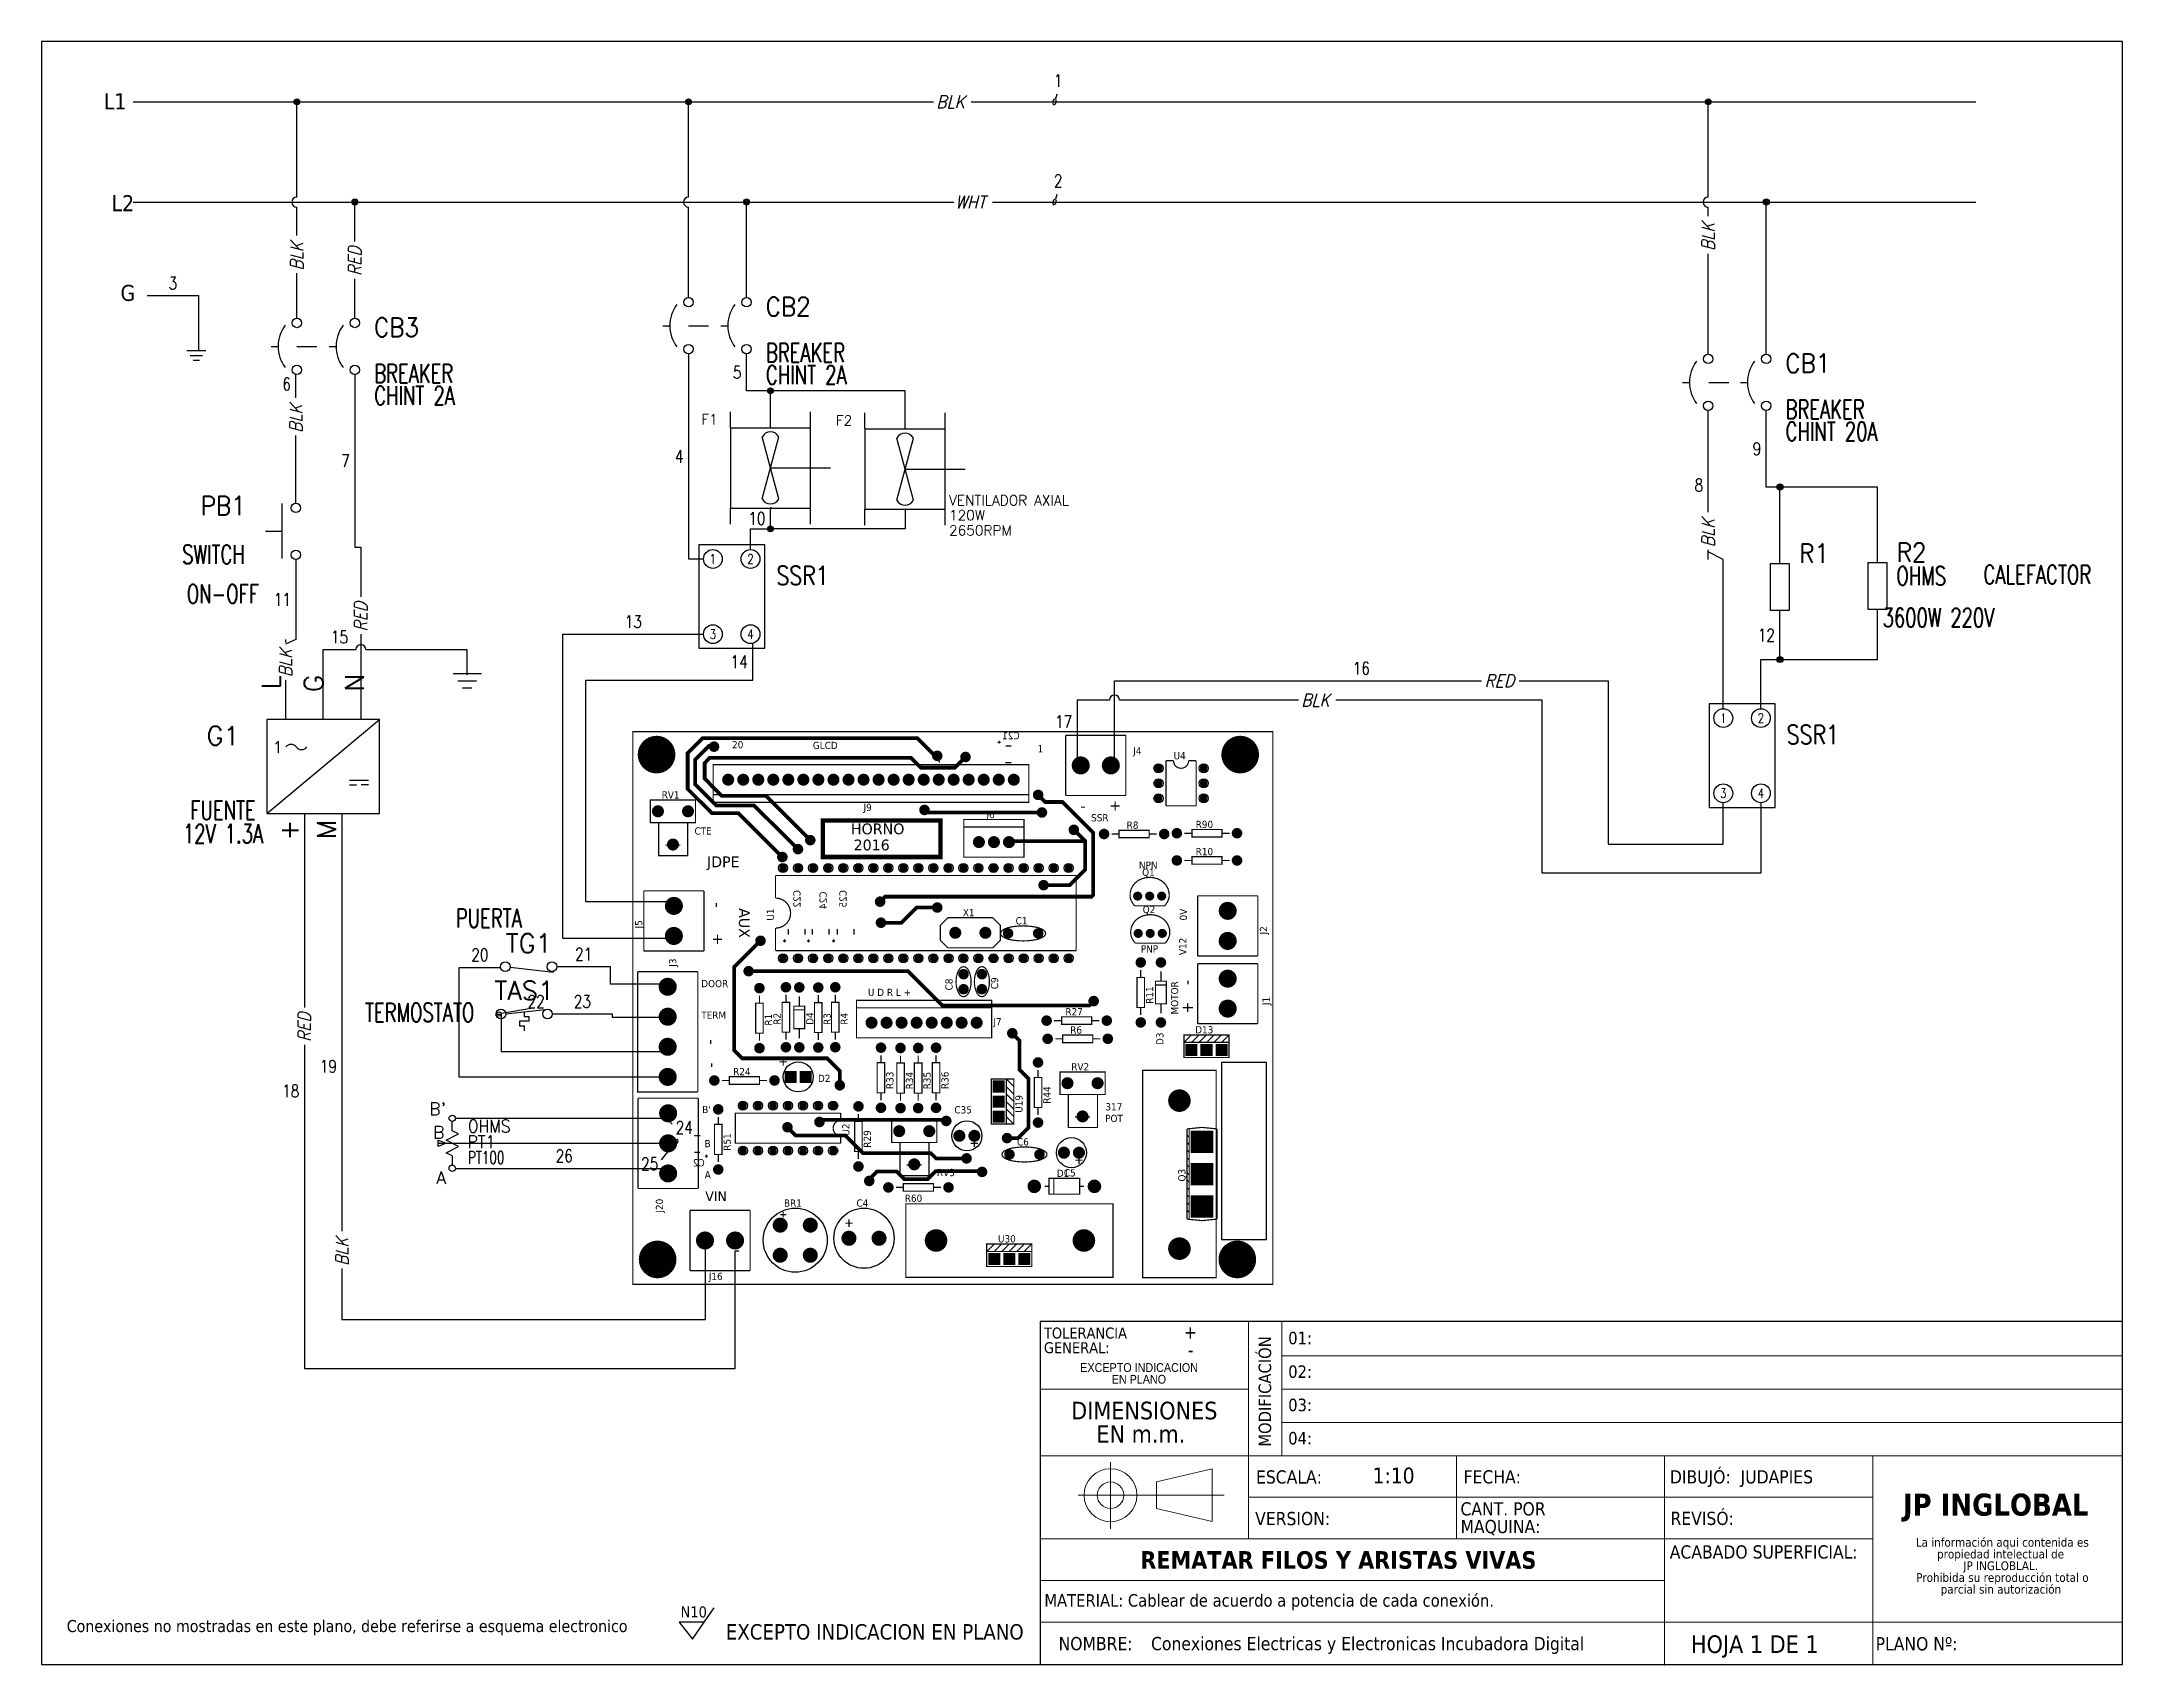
# Model space of a CAD drawing. Header units: millimetres. Extents: x 123.5 to 144.3, y 105.4 to 121.6.
import ezdxf
from ezdxf.enums import TextEntityAlignment as Align

# ---------------------------------------------------------------- set-up
doc = ezdxf.new("R2010")
doc.units = ezdxf.units.MM
doc.linetypes.add('CENTERX2', pattern=[20.32, 12.7, -2.54, 2.54, -2.54])
doc.linetypes.add('HIDDEN2', pattern=[0.1875, 0.125, -0.0625])
for name, color, linetype in [('12632256', 7, 'Continuous'), ('BLK_12AWG', 7, 'Continuous'), ('CONTORNO', 179, 'Continuous'), ('DESC', 250, 'Continuous'), ('LINK', 9, 'Continuous'), ('MISC', 7, 'Continuous'), ('SYMS', 7, 'Continuous'), ('TAGS', 250, 'Continuous'), ('TERMS', 250, 'Continuous'), ('WIRES', 7, 'Continuous')]:
    doc.layers.add(name, color=color, linetype=linetype)
doc.layers.add('WIRENO', color=7, linetype='Continuous', true_color=0x000000)
doc.styles.add('SLDTEXTSTYLE0', font='tahoma.ttf')
doc.styles.add('SLDTEXTSTYLE1', font='')
doc.styles.add('SLDTEXTSTYLE2', font='GOTHIC.TTF', dxfattribs={"width": 0.913})
doc.styles.get("Standard").update_dxf_attribs({"font": 'tahoma.ttf'})
doc.styles.add('WD', font='romans.shx')
doc.styles.add('WD_IEC', font='isocp2.shx', dxfattribs={"width": 0.9, "height": 4})
doc.styles.get('SLDTEXTSTYLE1').set_extended_font_data('Tahoma', bold=True)

msp = doc.modelspace()

# ---------------------------------------------------------------- texts
at = {"attachment_point": 1}
for s, width, insert, char_height in [('L1', 0.37194, (124.126, 121.075), 0.16), ('L2', 0.37194, (124.203, 120.059), 0.16), ('G', 0.37194, (124.292, 119.164), 0.16), ('Conexiones no mostradas en este plano, debe referirse a esquema electronico', 9.45621, (123.756, 105.847), 0.12)]:
    msp.add_mtext_dynamic_manual_height_columns(s, width=width, gutter_width=0.05, heights=[0], dxfattribs=dict(at, insert=insert, char_height=char_height))
at = {"color": 7, "linetype": 'Continuous', "lineweight": 0, "style": 'SLDTEXTSTYLE0'}
for s, insert, char_height, attachment_point in [('+ ', (135.027, 108.786), 0.1318, 3), ('- ', (134.993, 108.607), 0.1318, 3), ('01:', (135.937, 108.722), 0.1245, 1), ('02:', (135.937, 108.387), 0.1245, 1), ('03:', (135.937, 108.055), 0.1245, 1), ('04:', (135.937, 107.723), 0.1245, 1), ('ESCALA:', (135.616, 107.34), 0.1318, 1), ('FECHA:', (137.686, 107.341), 0.1318, 1), ('VERSION:', (135.607, 106.925), 0.1318, 1), ('REVISÓ:', (139.749, 106.927), 0.1318, 1), ('MATERIAL: Cablear de acuerdo a potencia de cada conexión.', (133.505, 106.105), 0.1245, 1), ('\\pi-0.39529,l0.52705,t1.0541;NOMBRE:^IConexiones Electricas y Electronicas Incubadora Digital', (133.515, 105.678), 0.13176, 1), ('HOJA 1 DE 1', (139.953, 105.694), 0.17568, 1), ('PLANO Nº:', (141.795, 105.676), 0.1318, 1)]:
    msp.add_mtext(s, dxfattribs=dict(at, insert=insert, char_height=char_height, attachment_point=attachment_point))
at = {"color": 7, "linetype": 'Continuous', "lineweight": 0, "insert": (135.642, 107.576), "char_height": 0.1245, "attachment_point": 1, "rotation": 90, "style": 'SLDTEXTSTYLE0'}
msp.add_mtext('MODIFICACIÓN', dxfattribs=at)
at = {"layer": 'CONTORNO', "color": 7}
for s, insert, char_height, attachment_point, style in [('1:10', (136.988, 107.367), 0.1581, 2, 'SLDTEXTSTYLE0'), ('DIBUJÓ:  JUDAPIES', (139.743, 107.341), 0.13176, 1, 'SLDTEXTSTYLE0'), ('REMATAR FILOS Y ARISTAS VIVAS', (136.437, 106.534), 0.17568, 2, 'SLDTEXTSTYLE1'), ('ACABADO SUPERFICIAL:', (139.742, 106.592), 0.13176, 1, 'SLDTEXTSTYLE0'), ('EXCEPTO INDICACION EN PLANO', (133.299, 105.806), 0.15372, 3, 'SLDTEXTSTYLE0')]:
    msp.add_mtext(s, dxfattribs=dict(at, insert=insert, char_height=char_height, attachment_point=attachment_point, style=style))
at = {"layer": 'CONTORNO', "attachment_point": 1}
for s, insert, char_height, style in [('JP INGLOBAL', (142.067, 107.108), 0.2196, 'SLDTEXTSTYLE1'), ('N10', (129.878, 105.983), 0.1098, 'SLDTEXTSTYLE0')]:
    msp.add_mtext(s, dxfattribs=dict(at, insert=insert, char_height=char_height, style=style))

# ---------------------------------------------------------------- blocks, each defined once
blk = doc.blocks.new('SW_NOTE_0')
at = {"layer": 'CONTORNO', "color": 0, "attachment_point": 2, "style": 'SLDTEXTSTYLE2'}
for s, insert, char_height in [('EXCEPTO INDICACION', (7.57, 1.35), 1.0583), ('EN PLANO', (7.54, -0.06), 1.058)]:
    blk.add_mtext(s, dxfattribs=dict(at, insert=insert, char_height=char_height))
blk = doc.blocks.new('SW_NOTE_1')
at = {"layer": 'CONTORNO', "color": 0, "attachment_point": 2, "style": 'SLDTEXTSTYLE0'}
for s, insert, char_height in [('DIMENSIONES ', (9.43, 2.69), 2.1167), ('EN m.m.', (9.02, -0.13), 2.117)]:
    blk.add_mtext(s, dxfattribs=dict(at, insert=insert, char_height=char_height))
blk = doc.blocks.new('SW_NOTE_2')
at = {"layer": 'CONTORNO', "color": 0, "char_height": 1.0583, "attachment_point": 2, "style": 'SLDTEXTSTYLE0'}
for s, insert in [('La información aqui contenida es ', (10.29, 1.34)), ('propiedad intelectual de', (10.08, -0.07)), ('JP INGLOBLAL.', (10.1, -1.48)), ('Prohibida su reproducción total o ', (10.3, -2.89)), ('parcial sin autorización', (10.12, -4.3))]:
    blk.add_mtext(s, dxfattribs=dict(at, insert=insert))
blk = doc.blocks.new('SW_NOTE_3')
at = {"color": 0, "linetype": 'Continuous', "lineweight": 0, "attachment_point": 1, "style": 'SLDTEXTSTYLE0'}
for s, insert, char_height in [('TOLERANCIA ', (0, 1.68), 1.3229), ('GENERAL:', (0, -0.08), 1.323)]:
    blk.add_mtext(s, dxfattribs=dict(at, insert=insert, char_height=char_height))
blk = doc.blocks.new('SW_NOTE_4')
at = {"color": 0, "linetype": 'Continuous', "lineweight": 0, "char_height": 1.587, "attachment_point": 1, "style": 'SLDTEXTSTYLE0'}
for s, insert in [('CANT. POR ', (0, 2.02)), ('MAQUINA:', (0, -0.1))]:
    blk.add_mtext(s, dxfattribs=dict(at, insert=insert))
blk = doc.blocks.new('WD_WNH')
at = {"linetype": 'Continuous', "style": 'WD', "width": 0.8}
blk.add_attdef('WIRENO', text='', height=0.125, dxfattribs=at).set_placement((0, 0.062), align=Align.CENTER)
at = {"style": 'WD', "flags": 1}
for tag, p in [('W01USER', (0, 0.078)), ('W02USER', (0, 0.07)), ('W03USER', (0, 0.062)), ('W04USER', (0, 0.055)), ('W05USER', (0, 0.047)), ('W06USER', (0, 0.039)), ('W07USER', (0, 0.031)), ('W08USER', (0, 0.023)), ('W09USER', (0, 0.016)), ('W10USER', (0, 0.008))]:
    blk.add_attdef(tag, text='', height=0.005, dxfattribs=at).set_placement(p, align=Align.CENTER)
blk = doc.blocks.new('VPW1_1PH')
for p, q in [((-0.125, -0.625), (0.625, 0)), ((0.425, -0.404), (0.55, -0.404)), ((0.425, -0.435), (0.472, -0.435)), ((0.55, -0.435), (0.503, -0.435))]:
    blk.add_line(p, q)
blk.add_lwpolyline([(-0.125, 0), (-0.125, -0.625), (0.625, -0.625), (0.625, 0)], close=True)
for centre, start, end in [((0.036, -0.209), 36.8699, 143.1301), ((0.106, -0.156), 216.8699, 323.1301)]:
    blk.add_arc(centre, 0.0438, start, end)
at = {"style": 'WD_IEC'}
blk.add_text('1', height=0.084, dxfattribs=at).set_placement((-0.034, -0.183), align=Align.MIDDLE_RIGHT)
at = {"linetype": 'Continuous', "style": 'WD', "flags": 8}
for tag, p in [('TERM02', (0.21, 0.728)), ('TERM03', (0.46, 0.728)), ('TERM01', (-0.04, 0.686)), ('TERM04', (0.085, -0.665)), ('TERM05', (0.335, -0.665))]:
    blk.add_attdef(tag, text='', height=0.125, rotation=90, dxfattribs=at).set_placement(p, align=Align.RIGHT)
at = {"style": 'WD', "width": 0.7}
for tag, p in [('INST', (-0.416, 0.169)), ('LOC', (-0.416, -0.001)), ('RATING1', (-0.416, -0.34)), ('XREF', (-0.416, -0.51)), ('DESC1', (-0.416, -0.666)), ('DESC2', (-0.416, -0.822)), ('DESC3', (-0.416, -0.977))]:
    blk.add_attdef(tag, text='', height=0.125, dxfattribs=at).set_placement(p, align=Align.CENTER)
at = {"style": 'WD'}
for tag, p, height, flags in [('X2TERM01', (0, 0), 0.0125, 1), ('X2TERM02', (0.25, 0), 0.0125, 1), ('X2TERM03', (0.5, 0), 0.0125, 1), ('FAMILY', (0.684, -0.525), 0.01, 9), ('X8TERM04', (0.125, -0.625), 0.0125, 1), ('X8TERM05', (0.375, -0.625), 0.0125, 1)]:
    blk.add_attdef(tag, p, '', height=height, dxfattribs=dict(at, flags=flags))
blk.add_attdef('TAG1', text='', height=0.125, dxfattribs=at).set_placement((-0.416, -0.171), align=Align.CENTER)
at = {"linetype": 'Continuous', "style": 'WD', "flags": 9}
for tag, p in [('MFG', (0.709, -0.085)), ('CAT', (0.711, -0.066)), ('ASSYCODE', (0.709, -0.606))]:
    blk.add_attdef(tag, text='', height=0.01, dxfattribs=at).set_placement(p, align=Align.CENTER)
blk = doc.blocks.new('VPB11')
for p, q in [((-0.094, 0.185), (-0.094, -0.18)), ((-0.202, 0), (-0.094, 0))]:
    blk.add_line(p, q)
for centre in [(0, 0.156), (0, -0.156)]:
    blk.add_circle(centre, 0.0312)
at = {"style": 'WD'}
for tag, p, width in [('INST', (0.127, 0.39), 0.7), ('LOC', (0.127, 0.221), 0.7), ('TAG1', (0.127, 0.064), 0.9), ('XREF', (0.129, -0.09), 0.7), ('DESC1', (0.129, -0.242), 0.7), ('DESC2', (0.129, -0.398), 0.7)]:
    blk.add_attdef(tag, p, '', height=0.125, dxfattribs=dict(at, width=width))
at = {"linetype": 'Continuous', "style": 'WD'}
for tag, height, flags, p in [('TERM01', 0.125, 8, (-0.055, 0.222)), ('MFG', 0.01, 9, (-0.142, -0.088)), ('CAT', 0.01, 9, (-0.142, -0.073))]:
    blk.add_attdef(tag, text='', height=height, dxfattribs=dict(at, flags=flags)).set_placement(p, align=Align.RIGHT)
at = {"color": 7, "style": 'WD', "flags": 1}
for tag, p in [('X2TERM01', (0, 0.188)), ('X8TERM02', (0, -0.188))]:
    blk.add_attdef(tag, p, '', height=0.0125, dxfattribs=at)
at = {"color": 7, "style": 'WD'}
for tag, p in [('X4LINK', (-0.266, 0)), ('X1LINK', (0, 0))]:
    blk.add_attdef(tag, p, '', height=0.01, dxfattribs=at)
at = {"style": 'WD'}
for tag, flags, p in [('CONTACT', 1, (-0.142, -0.053)), ('FAMILY', 9, (-0.142, -0.036))]:
    blk.add_attdef(tag, text='', height=0.01, dxfattribs=dict(at, flags=flags)).set_placement(p, align=Align.RIGHT)
at = {"linetype": 'Continuous', "style": 'WD', "flags": 9}
blk.add_attdef('ASSYCODE', text='', height=0.01, dxfattribs=at).set_placement((-0.155, -0.106), align=Align.CENTER)
at = {"linetype": 'Continuous', "style": 'WD', "flags": 8}
blk.add_attdef('TERM02', text='', height=0.125, dxfattribs=at).set_placement((-0.041, -0.229), align=Align.TOP_RIGHT)
blk = doc.blocks.new('VDV1TF')
for p, q in [((-0.094, 0.344), (-0.094, -0.344)), ((0.344, 0.344), (-0.094, 0.344)), ((0.344, -0.344), (0.344, 0.344)), ((-0.094, -0.344), (0.344, -0.344))]:
    blk.add_line(p, q)
for centre in [(0, 0.25), (0.25, 0.25), (0, -0.25), (0.25, -0.25)]:
    blk.add_circle(centre, 0.0625)
at = {"style": 'WD', "width": 0.7}
for tag, p in [('INST', (0.131, 0.545)), ('LOC', (0.131, 0.375)), ('RATING2', (0.125, -0.156))]:
    blk.add_attdef(tag, text='', height=0.125, dxfattribs=at).set_placement(p, align=Align.CENTER)
at = {"linetype": 'Continuous', "style": 'WD', "width": 0.8, "flags": 8}
for tag, p in [('TERM02', (0, 0.25)), ('TERM04', (0.25, 0.25)), ('TERM01', (0, -0.25)), ('TERM03', (0.25, -0.25))]:
    blk.add_attdef(tag, text='', height=0.0625, dxfattribs=at).set_placement(p, align=Align.MIDDLE)
at = {"style": 'WD', "flags": 1}
for tag, p in [('X2TERM02', (0, 0.312)), ('X2TERM04', (0.25, 0.312)), ('X4TERM02', (-0.062, 0.25)), ('X1TERM04', (0.312, 0.25)), ('X4TERM01', (-0.062, -0.25)), ('X1TERM03', (0.312, -0.25)), ('X8TERM01', (0, -0.312)), ('X8TERM03', (0.25, -0.312))]:
    blk.add_attdef(tag, p, '', height=0.0125, dxfattribs=at)
at = {"style": 'WD'}
for tag, p, width in [('TAG1', (0.422, 0.077), 0.8), ('DESC1', (0.422, -0.079), 0.7), ('DESC2', (0.422, -0.235), 0.7), ('XREF', (0.422, -0.391), 0.7)]:
    blk.add_attdef(tag, p, '', height=0.125, dxfattribs=dict(at, width=width))
at = {"style": 'WD', "width": 0.7}
blk.add_attdef('RATING1', text='', height=0.125, dxfattribs=at).set_placement((0.125, 0.062), align=Align.MIDDLE)
at = {"linetype": 'Continuous', "style": 'WD', "flags": 9}
blk.add_attdef('ASSYCODE', text='', height=0.01, dxfattribs=at).set_placement((0.125, -0.141), align=Align.CENTER)
at = {"style": 'WD', "flags": 9}
blk.add_attdef('FAMILY', text='', height=0.01, dxfattribs=at).set_placement((0.12, -0.08), align=Align.CENTER)
at = {"linetype": 'Continuous', "style": 'WD', "flags": 1}
for tag, p in [('MFG', (0.125, -0.11)), ('CAT', (0.125, -0.091))]:
    blk.add_attdef(tag, text='', height=0.01, dxfattribs=at).set_placement(p, align=Align.MIDDLE)
blk = doc.blocks.new('VRE1B')
for p, q in [((-0.062, 0.156), (0.062, 0.156)), ((-0.062, -0.156), (-0.062, 0.156)), ((0.062, 0.156), (0.062, -0.156)), ((0.062, -0.156), (-0.062, -0.156))]:
    blk.add_line(p, q)
at = {"style": 'WD'}
for tag, p, width in [('INST', (0.219, 0.488), 0.7), ('LOC', (0.219, 0.318), 0.7), ('TAG1', (0.127, 0.162), 0.9), ('RATING1', (0.125, 0.006), 0.7), ('RATING2', (0.125, -0.151), 0.7), ('DESC1', (0.129, -0.307), 0.7), ('DESC2', (0.129, -0.463), 0.7)]:
    blk.add_attdef(tag, p, '', height=0.125, dxfattribs=dict(at, width=width))
at = {"linetype": 'Continuous', "style": 'WD', "flags": 8}
blk.add_attdef('TERM01', text='', height=0.125, dxfattribs=at).set_placement((-0.055, 0.175), align=Align.RIGHT)
at = {"style": 'WD', "flags": 9}
blk.add_attdef('FAMILY', (-0.184, 0.111), '', height=0.01, rotation=90, dxfattribs=at)
at = {"linetype": 'Continuous', "style": 'WD', "flags": 9}
for tag, p in [('CAT', (-0.139, 0.136)), ('MFG', (-0.12, 0.134)), ('ASSYCODE', (-0.094, 0.125))]:
    blk.add_attdef(tag, text='', height=0.01, rotation=90, dxfattribs=at).set_placement(p, align=Align.CENTER)
at = {"color": 7, "style": 'WD', "flags": 1}
for tag, p in [('X2TERM01', (0, 0.156)), ('X8TERM02', (0, -0.156))]:
    blk.add_attdef(tag, p, '', height=0.0125, dxfattribs=at)
at = {"linetype": 'Continuous', "style": 'WD', "flags": 8}
blk.add_attdef('TERM02', text='', height=0.125, dxfattribs=at).set_placement((-0.041, -0.182), align=Align.TOP_RIGHT)
blk = doc.blocks.new('VVR1TZR')
for p, q in [((0, 0.125), (0, 0.217)), ((-0.141, -0.031), (-0.141, 0.031)), ((-0.141, 0.031), (-0.062, 0)), ((-0.062, 0), (-0.141, -0.031)), ((-0.062, 0.031), (0.062, 0.094)), ((0.062, -0.031), (-0.062, 0.031)), ((0.062, 0.094), (0, 0.125)), ((-0.062, -0.094), (0.062, -0.031)), ((0, -0.125), (-0.062, -0.094)), ((0, -0.125), (0, -0.217))]:
    blk.add_line(p, q)
for centre in [(0, 0.249), (0, -0.249)]:
    blk.add_circle(centre, 0.0322)
at = {"style": 'WD', "width": 0.7}
for tag, p in [('INST', (0.156, 0.56)), ('LOC', (0.156, 0.39))]:
    blk.add_attdef(tag, text='', height=0.125, dxfattribs=at).set_placement(p, align=Align.TOP_LEFT)
at = {"linetype": 'Continuous', "style": 'WD', "flags": 8}
for tag, p in [('TERM01', (-0.062, 0.281)), ('TERM03', (-0.078, 0.047))]:
    blk.add_attdef(tag, text='', height=0.125, dxfattribs=at).set_placement(p, align=Align.RIGHT)
at = {"color": 7, "style": 'WD', "flags": 1}
for tag, p in [('X4TERM01', (-0.031, 0.25)), ('X2TERM01', (0, 0.281)), ('X1TERM01', (0.031, 0.25)), ('X4TERM03', (-0.141, 0)), ('X4TERM02', (-0.031, -0.25)), ('X8TERM02', (0, -0.281)), ('X1TERM02', (0.031, -0.25))]:
    blk.add_attdef(tag, p, '', height=0.0125, dxfattribs=at)
at = {"style": 'WD'}
for tag, p, width in [('RATING1', (0.156, 0.109), 0.9), ('TAG1', (0.153, -0.047), 0.9), ('DESC1', (0.156, -0.203), 0.7), ('DESC2', (0.156, -0.36), 0.7)]:
    blk.add_attdef(tag, p, '', height=0.125, dxfattribs=dict(at, width=width))
at = {"linetype": 'Continuous', "style": 'WD', "flags": 9}
blk.add_attdef('ASSYCODE', text='', height=0.01, dxfattribs=at).set_placement((-0.219, -0.125), align=Align.CENTER)
at = {"style": 'WD', "flags": 9}
blk.add_attdef('FAMILY', text='', height=0.01, dxfattribs=at).set_placement((-0.219, -0.066), align=Align.CENTER)
at = {"linetype": 'Continuous', "style": 'WD', "flags": 9}
for tag, p in [('MFG', (-0.221, -0.099)), ('CAT', (-0.221, -0.084))]:
    blk.add_attdef(tag, text='', height=0.01, dxfattribs=at).set_placement(p, align=Align.MIDDLE)
at = {"linetype": 'Continuous', "style": 'WD', "flags": 8}
blk.add_attdef('TERM02', text='', height=0.125, dxfattribs=at).set_placement((-0.062, -0.281), align=Align.TOP_RIGHT)
blk = doc.blocks.new('EPAD')
at = {"const_width": 0.5}
blk.add_lwpolyline([(-0.25, 0, 1), (0.25, 0, 1)], format="xyb", close=True, dxfattribs=at)
blk = doc.blocks.new('RPAD')
blk.add_trace([(-0.5, -0.5), (-0.5, 0.5), (0.5, -0.5), (0.5, 0.5)])
blk = doc.blocks.new('Tarjeta Electr')
for points, const_width in [([(128.436, 112.925), (132.691, 112.925), (132.691, 116.601), (128.436, 116.601), (128.436, 112.925)], 0.008), ([(129.43, 115.767), (129.139, 116.058), (128.962, 116.058), (128.801, 116.219), (128.801, 116.458), (128.902, 116.558), (130.327, 116.558), (130.462, 116.424), (130.46, 116.44)], 0.025), ([(129.534, 115.819), (129.243, 116.109), (128.991, 116.109), (128.851, 116.249), (128.851, 116.414), (128.942, 116.505), (128.976, 116.505), (128.976, 116.501)], 0.025), ([(130.882, 116.53), (130.862, 116.53)], 0.008), ([(130.872, 116.52), (130.872, 116.54)], 0.008), ([(130.952, 116.505), (130.914, 116.505)], 0.008), ([(131.314, 116.176), (131.314, 116.576)], 0.008), ([(131.714, 116.576), (131.314, 116.576)], 0.008), ([(131.714, 116.176), (131.714, 116.576)], 0.008), ([(129.616, 115.879), (129.322, 116.173), (129.028, 116.173), (128.914, 116.288), (128.914, 116.392), (128.947, 116.426), (130.286, 116.426), (130.351, 116.361), (130.577, 116.361), (130.648, 116.432)], 0.025), ([(128.97, 116.131), (131.069, 116.131), (131.069, 116.381), (128.97, 116.381), (128.97, 116.131)], 0.008), ([(130.952, 116.394), (130.913, 116.394)], 0.008), ([(131.981, 116.407), (132.031, 116.407)], 0.008), ([(131.981, 116.407), (131.981, 116.107)], 0.008), ([(132.081, 116.357), (132.071, 116.358), (132.061, 116.361), (132.052, 116.365), (132.045, 116.371), (132.039, 116.378), (132.035, 116.387), (132.032, 116.397), (132.031, 116.407)], 0.008), ([(132.081, 116.357), (132.091, 116.358), (132.101, 116.361), (132.109, 116.365), (132.116, 116.371), (132.122, 116.378), (132.127, 116.387), (132.13, 116.397), (132.131, 116.407)], 0.008), ([(132.131, 116.407), (132.181, 116.407)], 0.008), ([(132.181, 116.407), (132.181, 116.107)], 0.008), ([(128.553, 115.996), (128.853, 115.996), (128.853, 116.146), (128.553, 116.146), (128.553, 115.996)], 0.008), ([(131.069, 116.181), (128.97, 116.181)], 0.008), ([(130.08, 115.47), (130.114, 115.503), (131.486, 115.503), (131.497, 115.514), (131.497, 115.929), (131.293, 116.133), (131.178, 116.133), (131.131, 116.18)], 0.025), ([(131.156, 116.063), (130.392, 116.063), (130.375, 116.08)], 0.025), ([(131.714, 116.176), (131.314, 116.176)], 0.008), ([(131.981, 116.107), (132.181, 116.107)], 0.008), ([(128.608, 115.776), (128.801, 115.776), (128.801, 115.996), (128.608, 115.996), (128.608, 115.776)], 0.008), ([(129.7, 115.767), (130.482, 115.767), (130.482, 116.009), (129.7, 116.009), (129.7, 115.767)], 0.029), ([(130.637, 115.766), (131.037, 115.766), (131.037, 116.016), (130.637, 116.016), (130.637, 115.766)], 0.008), ([(130.637, 115.966), (131.037, 115.966)], 0.008), ([(131.167, 115.58), (131.341, 115.58), (131.443, 115.682), (131.443, 115.873), (131.368, 115.948)], 0.025), ([(131.619, 115.92), (131.669, 115.92)], 0.008), ([(131.669, 115.895), (131.869, 115.895), (131.869, 115.945), (131.669, 115.945), (131.669, 115.895)], 0.008), ([(131.869, 115.92), (131.919, 115.92)], 0.008), ([(132.103, 115.925), (132.153, 115.925)], 0.008), ([(132.153, 115.9), (132.353, 115.9), (132.353, 115.95), (132.153, 115.95), (132.153, 115.9)], 0.008), ([(132.353, 115.925), (132.403, 115.925)], 0.008), ([(128.753, 115.846), (128.653, 115.846)], 0.008), ([(131.443, 115.873), (130.944, 115.873), (130.937, 115.866)], 0.025), ([(129.385, 115.494), (129.385, 115.644)], 0.008), ([(129.385, 115.644), (131.384, 115.644)], 0.008), ([(131.384, 115.644), (131.384, 115.144)], 0.008), ([(132.103, 115.744), (132.153, 115.744)], 0.008), ([(132.153, 115.719), (132.353, 115.719), (132.353, 115.769), (132.153, 115.769), (132.153, 115.719)], 0.008), ([(132.353, 115.744), (132.403, 115.744)], 0.008), ([(128.509, 115.542), (128.909, 115.542)], 0.008), ([(128.509, 115.142), (128.509, 115.542)], 0.008), ([(128.909, 115.142), (128.909, 115.542)], 0.008), ([(131.742, 115.507), (131.743, 115.532), (131.75, 115.556), (131.761, 115.577), (131.777, 115.596), (131.796, 115.611), (131.819, 115.622), (131.844, 115.629), (131.872, 115.632)], 0.008), ([(131.742, 115.507), (131.744, 115.492), (131.75, 115.476), (131.759, 115.46), (131.772, 115.442)], 0.008), ([(132.002, 115.507), (132.001, 115.532), (131.994, 115.556), (131.983, 115.577), (131.967, 115.596), (131.948, 115.611), (131.925, 115.622), (131.9, 115.629), (131.872, 115.632)], 0.008), ([(132.002, 115.507), (132, 115.492), (131.994, 115.476), (131.985, 115.46), (131.972, 115.442)], 0.008), ([(132.191, 115.509), (132.591, 115.509)], 0.008), ([(132.191, 115.109), (132.191, 115.509)], 0.008), ([(132.591, 115.109), (132.591, 115.509)], 0.008), ([(129.485, 115.394), (129.483, 115.414), (129.477, 115.433), (129.468, 115.45), (129.456, 115.465), (129.441, 115.477), (129.424, 115.486), (129.405, 115.492), (129.385, 115.494)], 0.008), ([(129.485, 115.394), (129.483, 115.373), (129.477, 115.354), (129.468, 115.337), (129.456, 115.323), (129.441, 115.311), (129.424, 115.302), (129.405, 115.296), (129.385, 115.294)], 0.008), ([(130.086, 115.33), (130.221, 115.33), (130.322, 115.431), (130.46, 115.431)], 0.025), ([(131.746, 115.259), (131.747, 115.284), (131.754, 115.308), (131.765, 115.329), (131.781, 115.348), (131.8, 115.363), (131.823, 115.374), (131.848, 115.381), (131.876, 115.384)], 0.008), ([(131.772, 115.442), (131.972, 115.442)], 0.008), ([(132.006, 115.259), (132.005, 115.284), (131.998, 115.308), (131.987, 115.329), (131.971, 115.348), (131.952, 115.363), (131.929, 115.374), (131.904, 115.381), (131.876, 115.384)], 0.008), ([(129.385, 115.144), (129.385, 115.294)], 0.008), ([(129.47, 115.289), (129.47, 115.251)], 0.008), ([(129.581, 115.289), (129.581, 115.25)], 0.008), ([(129.629, 115.289), (129.629, 115.251)], 0.008), ([(129.74, 115.289), (129.74, 115.25)], 0.008), ([(129.796, 115.289), (129.796, 115.251)], 0.008), ([(129.907, 115.289), (129.907, 115.25)], 0.008), ([(130.531, 115.363), (130.83, 115.363), (130.88, 115.313), (130.88, 115.213), (130.83, 115.163), (130.531, 115.163), (130.481, 115.213), (130.481, 115.313), (130.531, 115.363)], 0.008), ([(130.881, 115.259), (130.884, 115.269), (130.892, 115.279), (130.906, 115.287), (130.924, 115.295), (130.946, 115.301), (130.972, 115.305), (131, 115.308), (131.031, 115.309)], 0.008), ([(130.881, 115.259), (130.884, 115.249), (130.892, 115.239), (130.906, 115.231), (130.924, 115.223), (130.946, 115.217), (130.972, 115.213), (131, 115.21), (131.031, 115.209)], 0.008), ([(131.181, 115.259), (131.178, 115.269), (131.169, 115.279), (131.156, 115.287), (131.138, 115.295), (131.116, 115.301), (131.09, 115.305), (131.062, 115.308), (131.031, 115.309)], 0.008), ([(131.181, 115.259), (131.178, 115.249), (131.169, 115.239), (131.156, 115.231), (131.138, 115.223), (131.116, 115.217), (131.09, 115.213), (131.062, 115.21), (131.031, 115.209)], 0.008), ([(131.746, 115.259), (131.748, 115.244), (131.754, 115.228), (131.763, 115.212), (131.776, 115.194)], 0.008), ([(132.006, 115.259), (132.004, 115.244), (131.998, 115.228), (131.989, 115.212), (131.976, 115.194)], 0.008), ([(128.509, 115.142), (128.909, 115.142)], 0.008), ([(129.812, 114.249), (129.812, 114.345), (129.729, 114.428), (129.163, 114.428), (129.11, 114.481), (129.11, 115.035), (129.285, 115.21)], 0.025), ([(129.385, 115.144), (131.384, 115.144)], 0.008), ([(129.455, 115.209), (129.435, 115.209)], 0.008), ([(129.445, 115.219), (129.445, 115.199)], 0.008), ([(129.614, 115.209), (129.594, 115.209)], 0.008), ([(129.604, 115.219), (129.604, 115.199)], 0.008), ([(129.781, 115.209), (129.761, 115.209)], 0.008), ([(129.771, 115.219), (129.771, 115.199)], 0.008), ([(131.776, 115.194), (131.976, 115.194)], 0.008), ([(132.191, 115.109), (132.591, 115.109)], 0.008), ([(128.868, 115.004), (128.468, 115.004)], 0.008), ([(128.868, 114.205), (128.468, 114.205), (128.468, 115.004)], 0.008), ([(128.868, 115.004), (128.868, 114.205)], 0.008), ([(129.206, 115.008), (130.265, 115.008), (130.493, 114.78), (131.471, 114.78), (131.5, 114.809)], 0.025), ([(130.635, 115.038), (130.625, 115.036), (130.615, 115.03), (130.607, 115.021), (130.6, 115.009), (130.594, 114.994), (130.589, 114.977), (130.586, 114.958), (130.585, 114.938)], 0.008), ([(130.635, 115.038), (130.645, 115.036), (130.655, 115.03), (130.663, 115.021), (130.67, 115.009), (130.676, 114.994), (130.681, 114.977), (130.684, 114.958), (130.685, 114.938)], 0.008), ([(130.757, 115.038), (130.747, 115.036), (130.737, 115.03), (130.729, 115.021), (130.722, 115.009), (130.716, 114.994), (130.711, 114.977), (130.708, 114.958), (130.707, 114.938)], 0.008), ([(130.757, 115.038), (130.767, 115.036), (130.777, 115.03), (130.785, 115.021), (130.792, 115.009), (130.798, 114.994), (130.803, 114.977), (130.806, 114.958), (130.807, 114.938)], 0.008), ([(131.788, 114.766), (131.838, 114.766), (131.838, 114.966), (131.788, 114.966), (131.788, 114.766)], 0.008), ([(131.813, 115.016), (131.813, 114.966)], 0.008), ([(131.947, 114.941), (131.947, 115.006)], 0.008), ([(132.191, 115.058), (132.591, 115.058)], 0.008), ([(132.191, 114.659), (132.191, 115.058)], 0.008), ([(132.591, 114.659), (132.591, 115.058)], 0.008), ([(129.278, 114.845), (129.278, 114.795)], 0.008), ([(129.454, 114.801), (129.454, 114.851)], 0.008), ([(129.543, 114.775), (129.543, 114.84)], 0.008), ([(129.669, 114.849), (129.669, 114.799)], 0.008), ([(129.782, 114.851), (129.782, 114.801)], 0.008), ([(129.923, 114.565), (130.822, 114.565), (130.822, 114.814), (129.923, 114.814), (129.923, 114.565)], 0.008), ([(130.635, 114.838), (130.625, 114.84), (130.615, 114.846), (130.607, 114.855), (130.6, 114.867), (130.594, 114.882), (130.589, 114.899), (130.586, 114.918), (130.585, 114.938)], 0.008), ([(130.635, 114.838), (130.645, 114.84), (130.655, 114.846), (130.663, 114.855), (130.67, 114.867), (130.676, 114.882), (130.681, 114.899), (130.684, 114.918), (130.685, 114.938)], 0.008), ([(130.757, 114.838), (130.747, 114.84), (130.737, 114.846), (130.729, 114.855), (130.722, 114.867), (130.716, 114.882), (130.711, 114.899), (130.708, 114.918), (130.707, 114.938)], 0.008), ([(130.757, 114.838), (130.767, 114.84), (130.777, 114.846), (130.785, 114.855), (130.792, 114.867), (130.798, 114.882), (130.803, 114.899), (130.806, 114.918), (130.807, 114.938)], 0.008), ([(131.911, 114.791), (131.983, 114.791), (131.983, 114.941), (131.911, 114.941), (131.911, 114.791)], 0.008), ([(131.982, 114.916), (131.912, 114.916)], 0.008), ([(129.253, 114.596), (129.303, 114.596), (129.303, 114.795), (129.253, 114.795), (129.253, 114.596)], 0.008), ([(129.429, 114.602), (129.479, 114.602), (129.479, 114.801), (129.429, 114.801), (129.429, 114.602)], 0.008), ([(129.507, 114.626), (129.579, 114.626), (129.579, 114.775), (129.507, 114.775), (129.507, 114.626)], 0.008), ([(129.578, 114.751), (129.508, 114.751)], 0.008), ([(129.644, 114.6), (129.694, 114.6), (129.694, 114.799), (129.644, 114.799), (129.644, 114.6)], 0.008), ([(129.757, 114.602), (129.807, 114.602), (129.807, 114.801), (129.757, 114.801), (129.757, 114.602)], 0.008), ([(129.923, 114.764), (130.822, 114.764)], 0.008), ([(131.237, 114.679), (131.287, 114.679)], 0.008), ([(131.287, 114.654), (131.487, 114.654), (131.487, 114.704), (131.287, 114.704), (131.287, 114.654)], 0.008), ([(131.487, 114.679), (131.537, 114.679)], 0.008), ([(131.813, 114.766), (131.813, 114.717)], 0.008), ([(131.947, 114.791), (131.947, 114.727)], 0.008), ([(129.278, 114.596), (129.278, 114.546)], 0.008), ([(129.454, 114.552), (129.454, 114.602)], 0.008), ([(129.543, 114.626), (129.543, 114.561)], 0.008), ([(129.669, 114.6), (129.669, 114.55)], 0.008), ([(129.782, 114.602), (129.782, 114.552)], 0.008), ([(130.924, 113.898), (130.998, 113.898), (131.067, 113.967), (131.067, 114.293), (131.007, 114.353), (131.007, 114.546), (130.959, 114.595)], 0.025), ([(131.244, 114.558), (131.294, 114.558)], 0.008), ([(131.294, 114.533), (131.494, 114.533), (131.494, 114.583), (131.294, 114.583), (131.294, 114.533)], 0.008), ([(131.494, 114.558), (131.544, 114.558)], 0.008), ([(132.1, 114.534), (132.1, 114.584), (132.4, 114.584), (132.4, 114.534)], 0.008), ([(132.1, 114.534), (132.15, 114.584)], 0.008), ([(132.15, 114.534), (132.2, 114.584)], 0.008), ([(132.191, 114.659), (132.591, 114.659)], 0.008), ([(132.2, 114.534), (132.25, 114.584)], 0.008), ([(132.25, 114.534), (132.3, 114.584)], 0.008), ([(132.3, 114.534), (132.35, 114.584)], 0.008), ([(132.35, 114.534), (132.4, 114.584)], 0.008), ([(129.411, 114.405), (129.461, 114.405)], 0.008), ([(129.436, 114.43), (129.436, 114.38)], 0.008), ([(130.061, 114.199), (130.111, 114.199), (130.111, 114.399), (130.061, 114.399), (130.061, 114.199)], 0.008), ([(130.086, 114.449), (130.086, 114.399)], 0.008), ([(130.216, 114.447), (130.216, 114.397)], 0.008), ([(130.333, 114.447), (130.333, 114.397)], 0.008), ([(130.427, 114.199), (130.477, 114.199), (130.477, 114.399), (130.427, 114.399), (130.427, 114.199)], 0.008), ([(130.452, 114.449), (130.452, 114.399)], 0.008), ([(132.1, 114.434), (132.4, 114.434), (132.4, 114.534), (132.1, 114.534), (132.1, 114.434)], 0.008), ([(129.028, 114.281), (129.078, 114.281)], 0.008), ([(129.078, 114.256), (129.278, 114.256), (129.278, 114.306), (129.078, 114.306), (129.078, 114.256)], 0.008), ([(129.278, 114.281), (129.328, 114.281)], 0.008), ([(130.191, 114.197), (130.241, 114.197), (130.241, 114.397), (130.191, 114.397), (130.191, 114.197)], 0.008), ([(130.308, 114.197), (130.358, 114.197), (130.358, 114.397), (130.308, 114.397), (130.308, 114.197)], 0.008), ([(130.819, 113.991), (130.919, 113.991), (130.919, 114.291), (130.819, 114.291), (130.819, 113.991)], 0.008), ([(130.919, 114.291), (130.969, 114.291), (130.969, 113.991), (130.919, 113.991)], 0.008), ([(130.919, 114.291), (130.969, 114.241)], 0.008), ([(131.105, 114.101), (131.155, 114.101), (131.155, 114.301), (131.105, 114.301), (131.105, 114.101)], 0.008), ([(131.13, 114.351), (131.13, 114.301)], 0.008), ([(131.276, 114.188), (131.576, 114.188), (131.576, 114.338), (131.276, 114.338), (131.276, 114.188)], 0.008), ([(131.826, 112.97), (132.314, 112.97), (132.314, 114.348), (131.826, 114.348), (131.826, 112.97)], 0.008), ([(128.871, 114.163), (128.471, 114.163)], 0.008), ([(128.471, 114.163), (128.471, 113.563)], 0.008), ([(128.871, 113.563), (128.871, 114.163)], 0.008), ([(130.086, 114.199), (130.086, 114.149)], 0.008), ([(130.216, 114.197), (130.216, 114.147)], 0.008), ([(130.333, 114.197), (130.333, 114.147)], 0.008), ([(130.452, 114.199), (130.452, 114.149)], 0.008), ([(130.919, 114.241), (130.969, 114.191)], 0.008), ([(130.919, 114.191), (130.969, 114.141)], 0.008), ([(130.919, 114.141), (130.969, 114.091)], 0.008), ([(131.332, 113.968), (131.525, 113.968), (131.525, 114.188), (131.332, 114.188), (131.332, 113.968)], 0.008), ([(128.979, 113.789), (129.029, 113.789), (129.029, 113.989), (128.979, 113.989), (128.979, 113.789)], 0.008), ([(129.004, 114.039), (129.004, 113.989)], 0.008), ([(129.818, 114.064), (129.118, 114.064), (129.118, 113.864), (129.818, 113.864)], 0.008), ([(130.52, 114.012), (130.512, 114.02), (129.692, 114.02), (129.677, 114.005)], 0.025), ([(129.768, 113.964), (129.769, 113.974), (129.772, 113.984), (129.776, 113.993), (129.782, 114), (129.789, 114.006), (129.798, 114.01), (129.808, 114.013), (129.818, 114.014)], 0.008), ([(129.818, 114.064), (129.818, 114.014)], 0.008), ([(129.911, 113.809), (129.961, 113.809), (129.961, 114.009), (129.911, 114.009), (129.911, 113.809)], 0.008), ([(129.936, 114.059), (129.936, 114.009)], 0.008), ([(130.157, 113.869), (130.457, 113.869), (130.457, 114.019), (130.157, 114.019), (130.157, 113.869)], 0.008), ([(130.919, 114.091), (130.969, 114.041)], 0.008), ([(130.919, 114.041), (130.969, 113.991)], 0.008), ([(131.13, 114.101), (131.13, 114.051)], 0.008), ([(131.476, 114.038), (131.376, 114.038)], 0.008), ([(128.845, 113.914), (128.884, 113.914)], 0.008), ([(130.655, 113.763), (130.452, 113.763), (130.418, 113.797), (129.966, 113.797), (129.849, 113.915), (129.519, 113.915), (129.464, 113.97)], 0.025), ([(129.768, 113.964), (129.769, 113.954), (129.772, 113.944), (129.776, 113.936), (129.782, 113.929), (129.789, 113.922), (129.798, 113.918), (129.808, 113.915), (129.818, 113.914)], 0.008), ([(129.818, 113.914), (129.818, 113.864)], 0.008), ([(130.213, 113.648), (130.405, 113.648), (130.405, 113.869), (130.213, 113.869), (130.213, 113.648)], 0.008), ([(130.732, 113.863), (130.682, 113.863)], 0.008), ([(130.707, 113.838), (130.707, 113.888)], 0.008), ([(132.32, 113.959), (132.22, 113.969), (132.12, 113.959)], 0.008), ([(132.12, 113.359), (132.12, 113.959)], 0.008), ([(132.135, 113.904), (132.12, 113.919)], 0.008), ([(132.135, 113.854), (132.12, 113.869)], 0.008), ([(132.135, 113.854), (132.12, 113.869)], 0.008), ([(132.135, 113.359), (132.135, 113.959)], 0.008), ([(132.32, 113.959), (132.32, 113.359)], 0.008), ([(128.845, 113.803), (128.883, 113.803)], 0.008), ([(128.915, 113.778), (128.935, 113.778)], 0.008), ([(128.925, 113.788), (128.925, 113.768)], 0.008), ([(129.004, 113.789), (129.004, 113.739)], 0.008), ([(129.936, 113.809), (129.936, 113.759)], 0.008), ([(130.357, 113.719), (130.257, 113.719)], 0.008), ([(130.89, 113.789), (130.893, 113.799), (130.901, 113.809), (130.915, 113.817), (130.933, 113.825), (130.955, 113.831), (130.981, 113.835), (131.009, 113.838), (131.04, 113.839)], 0.008), ([(130.89, 113.789), (130.893, 113.779), (130.901, 113.769), (130.915, 113.761), (130.933, 113.753), (130.955, 113.747), (130.981, 113.743), (131.009, 113.74), (131.04, 113.739)], 0.008), ([(131.19, 113.789), (131.187, 113.799), (131.178, 113.809), (131.164, 113.817), (131.146, 113.825), (131.124, 113.831), (131.099, 113.835), (131.071, 113.838), (131.04, 113.839)], 0.008), ([(131.19, 113.789), (131.187, 113.779), (131.178, 113.769), (131.164, 113.761), (131.146, 113.753), (131.124, 113.747), (131.099, 113.743), (131.071, 113.74), (131.04, 113.739)], 0.008), ([(131.427, 113.751), (131.377, 113.751)], 0.008), ([(131.402, 113.726), (131.402, 113.776)], 0.008), ([(132.135, 113.804), (132.12, 113.819)], 0.008), ([(132.135, 113.804), (132.12, 113.819)], 0.008), ([(132.135, 113.754), (132.12, 113.769)], 0.008), ([(132.135, 113.754), (132.12, 113.769)], 0.008), ([(132.135, 113.704), (132.12, 113.719)], 0.008), ([(132.135, 113.704), (132.12, 113.719)], 0.008), ([(130.008, 113.613), (130.008, 113.625), (130.059, 113.676), (130.113, 113.676), (130.189, 113.676), (130.24, 113.625), (130.397, 113.625), (130.45, 113.678), (130.753, 113.678), (130.758, 113.673)], 0.025), ([(130.185, 113.57), (130.235, 113.57)], 0.008), ([(130.235, 113.545), (130.435, 113.545), (130.435, 113.595), (130.235, 113.595), (130.235, 113.545)], 0.008), ([(130.435, 113.57), (130.485, 113.57)], 0.008), ([(131.175, 113.577), (131.203, 113.577)], 0.008), ([(131.203, 113.525), (131.407, 113.525), (131.407, 113.63), (131.203, 113.63), (131.203, 113.525)], 0.008), ([(131.235, 113.629), (131.235, 113.526)], 0.008), ([(131.407, 113.577), (131.435, 113.577)], 0.008), ([(132.135, 113.654), (132.12, 113.669)], 0.008), ([(132.135, 113.654), (132.12, 113.669)], 0.008), ([(132.135, 113.604), (132.12, 113.619)], 0.008), ([(132.135, 113.604), (132.12, 113.619)], 0.008), ([(132.135, 113.554), (132.12, 113.569)], 0.008), ([(132.135, 113.554), (132.12, 113.569)], 0.008), ([(128.871, 113.563), (128.471, 113.563)], 0.008), ([(130.251, 112.972), (131.628, 112.972), (131.628, 113.461), (130.251, 113.461), (130.251, 112.972)], 0.008), ([(132.135, 113.504), (132.12, 113.519)], 0.008), ([(132.135, 113.504), (132.12, 113.519)], 0.008), ([(132.135, 113.454), (132.12, 113.469)], 0.008), ([(132.135, 113.454), (132.12, 113.469)], 0.008), ([(128.816, 113.417), (128.816, 113.017)], 0.008), ([(128.816, 113.417), (129.216, 113.417)], 0.008), ([(129.216, 113.417), (129.216, 113.017)], 0.008), ([(129.416, 113.389), (129.456, 113.389)], 0.008), ([(129.436, 113.409), (129.436, 113.369)], 0.008), ([(129.848, 113.332), (129.898, 113.332)], 0.008), ([(129.873, 113.357), (129.873, 113.307)], 0.008), ([(132.135, 113.404), (132.12, 113.419)], 0.008), ([(132.32, 113.359), (132.22, 113.349), (132.12, 113.359)], 0.008), ([(130.789, 113.144), (130.789, 113.194), (131.089, 113.194), (131.089, 113.144)], 0.008), ([(130.789, 113.144), (130.839, 113.194)], 0.008), ([(130.839, 113.144), (130.889, 113.194)], 0.008), ([(130.889, 113.144), (130.939, 113.194)], 0.008), ([(130.939, 113.144), (130.989, 113.194)], 0.008), ([(130.989, 113.144), (131.039, 113.194)], 0.008), ([(131.039, 113.144), (131.089, 113.194)], 0.008), ([(128.816, 113.017), (129.216, 113.017)], 0.008), ([(130.789, 113.044), (131.089, 113.044), (131.089, 113.144), (130.789, 113.144), (130.789, 113.044)], 0.008)]:
    blk.add_lwpolyline(points, dxfattribs=dict(const_width=const_width))
blk.add_lwpolyline([(132.65, 113.223), (132.65, 114.4), (132.35, 114.4), (132.35, 113.223), (132.65, 113.223)])
for centre, radius in [((128.594, 116.448), 0.03), ((128.976, 116.501), 0.025), ((132.474, 116.448), 0.03), ((130.46, 116.44), 0.025), ((130.648, 116.432), 0.025), ((131.414, 116.376), 0.03), ((131.614, 116.376), 0.03), ((131.931, 116.357), 0.03), ((132.231, 116.357), 0.03), ((129.07, 116.281), 0.01), ((129.17, 116.281), 0.01), ((129.27, 116.281), 0.01), ((129.37, 116.281), 0.01), ((129.47, 116.281), 0.01), ((129.57, 116.281), 0.01), ((129.67, 116.281), 0.01), ((129.77, 116.281), 0.01), ((129.87, 116.281), 0.01), ((129.97, 116.281), 0.01), ((130.07, 116.281), 0.01), ((130.17, 116.281), 0.01), ((130.27, 116.281), 0.01), ((130.37, 116.281), 0.01), ((130.47, 116.281), 0.01), ((130.569, 116.281), 0.01), ((130.669, 116.281), 0.01), ((130.769, 116.281), 0.01), ((130.869, 116.281), 0.01), ((130.969, 116.281), 0.01), ((131.131, 116.18), 0.025), ((131.931, 116.257), 0.03), ((132.231, 116.257), 0.03), ((128.603, 116.071), 0.025), ((128.803, 116.071), 0.025), ((130.375, 116.08), 0.025), ((131.156, 116.063), 0.025), ((131.931, 116.157), 0.03), ((132.231, 116.157), 0.03), ((131.368, 115.948), 0.025), ((131.569, 115.92), 0.025), ((131.969, 115.92), 0.025), ((132.053, 115.925), 0.025), ((132.453, 115.925), 0.025), ((128.703, 115.85), 0.025), ((129.43, 115.767), 0.025), ((129.534, 115.819), 0.025), ((129.616, 115.879), 0.025), ((130.737, 115.866), 0.01), ((130.837, 115.866), 0.01), ((130.937, 115.866), 0.01), ((129.435, 115.694), 0.03), ((129.535, 115.694), 0.03), ((129.635, 115.694), 0.03), ((129.735, 115.694), 0.03), ((129.835, 115.694), 0.03), ((129.935, 115.694), 0.03), ((130.035, 115.694), 0.03), ((130.135, 115.694), 0.03), ((130.235, 115.694), 0.03), ((130.335, 115.694), 0.03), ((130.435, 115.694), 0.03), ((130.535, 115.694), 0.03), ((130.634, 115.694), 0.03), ((130.734, 115.694), 0.03), ((130.834, 115.694), 0.03), ((130.934, 115.694), 0.03), ((131.034, 115.694), 0.03), ((131.134, 115.694), 0.03), ((131.234, 115.694), 0.03), ((131.334, 115.694), 0.03), ((132.053, 115.744), 0.025), ((132.453, 115.744), 0.025), ((131.167, 115.58), 0.025), ((131.792, 115.507), 0.025), ((131.872, 115.507), 0.025), ((131.952, 115.507), 0.025), ((128.709, 115.442), 0.03), ((130.08, 115.47), 0.025), ((130.46, 115.431), 0.025), ((132.391, 115.409), 0.03), ((128.709, 115.242), 0.03), ((129.285, 115.21), 0.025), ((130.086, 115.33), 0.025), ((130.58, 115.263), 0.025), ((130.78, 115.263), 0.025), ((130.931, 115.259), 0.025), ((131.131, 115.259), 0.025), ((131.796, 115.259), 0.025), ((131.876, 115.259), 0.025), ((131.956, 115.259), 0.025), ((132.391, 115.209), 0.03), ((129.435, 115.094), 0.03), ((129.535, 115.094), 0.03), ((129.635, 115.094), 0.03), ((129.735, 115.094), 0.03), ((129.835, 115.094), 0.03), ((129.935, 115.094), 0.03), ((130.035, 115.094), 0.03), ((130.135, 115.094), 0.03), ((130.235, 115.094), 0.03), ((130.335, 115.094), 0.03), ((130.435, 115.094), 0.03), ((130.535, 115.094), 0.03), ((130.634, 115.094), 0.03), ((130.734, 115.094), 0.03), ((130.834, 115.094), 0.03), ((130.934, 115.094), 0.03), ((131.034, 115.094), 0.03), ((131.134, 115.094), 0.03), ((131.234, 115.094), 0.03), ((131.334, 115.094), 0.03), ((129.206, 115.008), 0.025), ((130.635, 114.988), 0.025), ((130.757, 114.988), 0.025), ((131.813, 115.066), 0.025), ((131.947, 115.066), 0.025), ((132.391, 114.958), 0.03), ((128.668, 114.904), 0.03), ((129.278, 114.895), 0.025), ((129.454, 114.901), 0.025), ((129.543, 114.9), 0.025), ((129.669, 114.899), 0.025), ((129.782, 114.901), 0.025), ((130.635, 114.888), 0.025), ((130.757, 114.888), 0.025), ((131.5, 114.809), 0.025), ((128.668, 114.705), 0.03), ((131.187, 114.679), 0.025), ((131.587, 114.679), 0.025), ((131.813, 114.667), 0.025), ((131.947, 114.667), 0.025), ((132.391, 114.759), 0.03), ((130.023, 114.665), 0.01), ((130.123, 114.665), 0.01), ((130.223, 114.665), 0.01), ((130.323, 114.665), 0.01), ((130.423, 114.665), 0.01), ((130.523, 114.665), 0.01), ((130.622, 114.665), 0.01), ((130.722, 114.665), 0.01), ((130.959, 114.595), 0.025), ((131.194, 114.558), 0.025), ((131.594, 114.558), 0.025), ((128.668, 114.505), 0.03), ((129.278, 114.496), 0.025), ((129.454, 114.502), 0.025), ((129.543, 114.501), 0.025), ((129.669, 114.5), 0.025), ((129.782, 114.502), 0.025), ((130.086, 114.499), 0.025), ((130.216, 114.497), 0.025), ((130.333, 114.497), 0.025), ((130.452, 114.499), 0.025), ((131.13, 114.401), 0.025), ((132.15, 114.484), 0.025), ((132.25, 114.484), 0.025), ((132.35, 114.484), 0.025), ((128.668, 114.305), 0.03), ((128.978, 114.281), 0.025), ((129.378, 114.281), 0.025), ((129.486, 114.305), 0.025), ((129.586, 114.305), 0.025), ((129.812, 114.249), 0.025), ((130.869, 114.241), 0.025), ((131.326, 114.263), 0.025), ((131.526, 114.263), 0.025), ((129.168, 114.114), 0.03), ((129.268, 114.114), 0.03), ((129.368, 114.114), 0.03), ((129.468, 114.114), 0.03), ((129.568, 114.114), 0.03), ((129.668, 114.114), 0.03), ((129.768, 114.114), 0.03), ((129.936, 114.109), 0.025), ((130.869, 114.141), 0.025), ((132.07, 114.147), 0.03), ((128.671, 114.063), 0.03), ((129.004, 114.089), 0.025), ((129.464, 113.97), 0.025), ((129.677, 114.005), 0.025), ((130.086, 114.099), 0.025), ((130.216, 114.097), 0.025), ((130.333, 114.097), 0.025), ((130.452, 114.099), 0.025), ((130.52, 114.012), 0.025), ((130.869, 114.041), 0.025), ((131.13, 114.001), 0.025), ((131.426, 114.042), 0.025), ((128.671, 113.863), 0.03), ((130.207, 113.944), 0.025), ((130.407, 113.944), 0.025), ((130.607, 113.913), 0.025), ((130.707, 113.913), 0.025), ((130.924, 113.898), 0.025), ((132.22, 113.873), 0.03), ((129.004, 113.689), 0.025), ((129.168, 113.814), 0.03), ((129.268, 113.814), 0.03), ((129.368, 113.814), 0.03), ((129.468, 113.814), 0.03), ((129.568, 113.814), 0.03), ((129.668, 113.814), 0.03), ((129.768, 113.814), 0.03), ((129.936, 113.709), 0.025), ((130.307, 113.723), 0.025), ((130.655, 113.763), 0.025), ((130.94, 113.789), 0.025), ((131.14, 113.789), 0.025), ((131.302, 113.801), 0.025), ((131.402, 113.801), 0.025), ((128.671, 113.663), 0.03), ((130.008, 113.613), 0.025), ((130.135, 113.57), 0.025), ((130.535, 113.57), 0.025), ((130.758, 113.673), 0.025), ((131.105, 113.577), 0.025), ((131.505, 113.577), 0.025), ((132.22, 113.658), 0.03), ((132.22, 113.443), 0.03), ((129.416, 113.319), 0.025), ((129.616, 113.319), 0.025), ((128.916, 113.217), 0.03), ((129.116, 113.217), 0.03), ((129.873, 113.232), 0.025), ((130.073, 113.232), 0.025), ((130.452, 113.217), 0.03), ((131.435, 113.217), 0.03), ((132.07, 113.163), 0.03), ((128.601, 113.091), 0.03), ((129.416, 113.119), 0.025), ((129.616, 113.119), 0.025), ((130.839, 113.094), 0.025), ((130.939, 113.094), 0.025), ((131.039, 113.094), 0.025), ((132.455, 113.091), 0.03)]:
    blk.add_circle(centre, radius)
at = {"layer": '12632256'}
for centre, radius in [((129.536, 114.305), 0.1), ((129.536, 114.305), 0), ((130.657, 113.913), 0.1), ((131.352, 113.801), 0.1), ((129.516, 113.219), 0.213), ((129.973, 113.232), 0.2)]:
    blk.add_circle(centre, radius, dxfattribs=at)
for name, p, xscale, yscale in [('EPAD', (128.594, 116.448), 0.25, 0.25), ('EPAD', (128.976, 116.501), 0.07, 0.07), ('EPAD', (132.474, 116.448), 0.25, 0.25), ('EPAD', (130.46, 116.44), 0.07, 0.07), ('EPAD', (130.648, 116.432), 0.07, 0.07), ('EPAD', (131.414, 116.376), 0.12, 0.12), ('EPAD', (131.614, 116.376), 0.12, 0.12), ('EPAD', (132.231, 116.357), 0.05, 0.05), ('EPAD', (129.07, 116.281), 0.08, 0.08), ('EPAD', (129.17, 116.281), 0.08, 0.08), ('EPAD', (129.27, 116.281), 0.08, 0.08), ('EPAD', (129.37, 116.281), 0.08, 0.08), ('EPAD', (129.47, 116.281), 0.08, 0.08), ('EPAD', (129.57, 116.281), 0.08, 0.08), ('EPAD', (129.67, 116.281), 0.08, 0.08), ('EPAD', (129.77, 116.281), 0.08, 0.08), ('EPAD', (129.87, 116.281), 0.08, 0.08), ('EPAD', (129.97, 116.281), 0.08, 0.08), ('EPAD', (130.07, 116.281), 0.08, 0.08), ('EPAD', (130.17, 116.281), 0.08, 0.08), ('EPAD', (130.27, 116.281), 0.08, 0.08), ('EPAD', (130.37, 116.281), 0.08, 0.08), ('EPAD', (130.47, 116.281), 0.08, 0.08), ('EPAD', (130.569, 116.281), 0.08, 0.08), ('EPAD', (130.669, 116.281), 0.08, 0.08), ('EPAD', (130.769, 116.281), 0.08, 0.08), ('EPAD', (130.869, 116.281), 0.08, 0.08), ('EPAD', (130.969, 116.281), 0.08, 0.08), ('EPAD', (131.131, 116.18), 0.07, 0.07), ('EPAD', (131.931, 116.257), 0.05, 0.05), ('EPAD', (132.231, 116.257), 0.05, 0.05), ('EPAD', (128.603, 116.071), 0.08, 0.08), ('EPAD', (128.803, 116.071), 0.08, 0.08), ('EPAD', (130.375, 116.08), 0.07, 0.07), ('EPAD', (131.156, 116.063), 0.07, 0.07), ('EPAD', (131.931, 116.157), 0.05, 0.05), ('EPAD', (132.231, 116.157), 0.05, 0.05), ('EPAD', (131.368, 115.948), 0.07, 0.07), ('EPAD', (131.569, 115.92), 0.07, 0.07), ('EPAD', (131.969, 115.92), 0.07, 0.07), ('EPAD', (132.053, 115.925), 0.07, 0.07), ('EPAD', (132.453, 115.925), 0.07, 0.07), ('EPAD', (128.703, 115.85), 0.08, 0.08), ('EPAD', (129.43, 115.767), 0.07, 0.07), ('EPAD', (129.534, 115.819), 0.07, 0.07), ('EPAD', (129.616, 115.879), 0.07, 0.07), ('EPAD', (130.737, 115.866), 0.08, 0.08), ('EPAD', (130.837, 115.866), 0.08, 0.08), ('EPAD', (130.937, 115.866), 0.08, 0.08), ('EPAD', (129.435, 115.694), 0.05, 0.05), ('EPAD', (129.535, 115.694), 0.05, 0.05), ('EPAD', (129.635, 115.694), 0.05, 0.05), ('EPAD', (129.735, 115.694), 0.05, 0.05), ('EPAD', (129.835, 115.694), 0.05, 0.05), ('EPAD', (129.935, 115.694), 0.05, 0.05), ('EPAD', (130.035, 115.694), 0.05, 0.05), ('EPAD', (130.135, 115.694), 0.05, 0.05), ('EPAD', (130.235, 115.694), 0.05, 0.05), ('EPAD', (130.335, 115.694), 0.05, 0.05), ('EPAD', (130.435, 115.694), 0.05, 0.05), ('EPAD', (130.535, 115.694), 0.05, 0.05), ('EPAD', (130.634, 115.694), 0.05, 0.05), ('EPAD', (130.734, 115.694), 0.05, 0.05), ('EPAD', (130.834, 115.694), 0.05, 0.05), ('EPAD', (130.934, 115.694), 0.05, 0.05), ('EPAD', (131.034, 115.694), 0.05, 0.05), ('EPAD', (131.134, 115.694), 0.05, 0.05), ('EPAD', (131.234, 115.694), 0.05, 0.05), ('EPAD', (131.334, 115.694), 0.05, 0.05), ('EPAD', (132.053, 115.744), 0.07, 0.07), ('EPAD', (132.453, 115.744), 0.07, 0.07), ('EPAD', (131.167, 115.58), 0.07, 0.07), ('EPAD', (131.792, 115.507), 0.06, 0.06), ('EPAD', (131.872, 115.507), 0.06, 0.06), ('EPAD', (131.952, 115.507), 0.06, 0.06), ('EPAD', (128.709, 115.442), 0.12, 0.12), ('EPAD', (130.08, 115.47), 0.07, 0.07), ('EPAD', (130.46, 115.431), 0.07, 0.07), ('EPAD', (132.391, 115.409), 0.12, 0.12), ('EPAD', (128.709, 115.242), 0.12, 0.12), ('EPAD', (129.285, 115.21), 0.07, 0.07), ('EPAD', (130.086, 115.33), 0.07, 0.07), ('EPAD', (130.58, 115.263), 0.08, 0.08), ('EPAD', (130.78, 115.263), 0.08, 0.08), ('EPAD', (130.931, 115.259), 0.07, 0.07), ('EPAD', (131.131, 115.259), 0.07, 0.07), ('EPAD', (131.796, 115.259), 0.06, 0.06), ('EPAD', (131.876, 115.259), 0.06, 0.06), ('EPAD', (131.956, 115.259), 0.06, 0.06), ('EPAD', (132.391, 115.209), 0.12, 0.12), ('RPAD', (129.435, 115.094), 0.05, 0.05), ('EPAD', (129.535, 115.094), 0.05, 0.05), ('EPAD', (129.635, 115.094), 0.05, 0.05), ('EPAD', (129.735, 115.094), 0.05, 0.05), ('EPAD', (129.835, 115.094), 0.05, 0.05), ('EPAD', (129.935, 115.094), 0.05, 0.05), ('EPAD', (130.035, 115.094), 0.05, 0.05), ('EPAD', (130.135, 115.094), 0.05, 0.05), ('EPAD', (130.235, 115.094), 0.05, 0.05), ('EPAD', (130.335, 115.094), 0.05, 0.05), ('EPAD', (130.435, 115.094), 0.05, 0.05), ('EPAD', (130.535, 115.094), 0.05, 0.05), ('EPAD', (130.634, 115.094), 0.05, 0.05), ('EPAD', (130.734, 115.094), 0.05, 0.05), ('EPAD', (130.834, 115.094), 0.05, 0.05), ('EPAD', (130.934, 115.094), 0.05, 0.05), ('EPAD', (131.034, 115.094), 0.05, 0.05), ('EPAD', (131.134, 115.094), 0.05, 0.05), ('EPAD', (131.234, 115.094), 0.05, 0.05), ('EPAD', (131.334, 115.094), 0.05, 0.05), ('EPAD', (131.813, 115.066), 0.07, 0.07), ('EPAD', (131.947, 115.066), 0.07, 0.07), ('EPAD', (128.668, 114.904), 0.12, 0.12), ('EPAD', (129.206, 115.008), 0.07, 0.07), ('EPAD', (130.635, 114.988), 0.07, 0.07), ('EPAD', (130.757, 114.988), 0.07, 0.07), ('EPAD', (132.391, 114.958), 0.12, 0.12), ('EPAD', (129.278, 114.895), 0.07, 0.07), ('EPAD', (129.454, 114.901), 0.07, 0.07), ('EPAD', (129.543, 114.9), 0.07, 0.07), ('EPAD', (129.669, 114.899), 0.07, 0.07), ('EPAD', (129.782, 114.901), 0.07, 0.07), ('EPAD', (130.635, 114.888), 0.07, 0.07), ('EPAD', (130.757, 114.888), 0.07, 0.07), ('EPAD', (131.5, 114.809), 0.07, 0.07), ('EPAD', (132.391, 114.759), 0.12, 0.12), ('EPAD', (128.668, 114.705), 0.12, 0.12), ('EPAD', (130.023, 114.665), 0.08, 0.08), ('EPAD', (130.123, 114.665), 0.08, 0.08), ('EPAD', (130.223, 114.665), 0.08, 0.08), ('EPAD', (130.323, 114.665), 0.08, 0.08), ('EPAD', (130.423, 114.665), 0.08, 0.08), ('EPAD', (130.523, 114.665), 0.08, 0.08), ('EPAD', (130.622, 114.665), 0.08, 0.08), ('EPAD', (130.722, 114.665), 0.08, 0.08), ('EPAD', (131.187, 114.679), 0.07, 0.07), ('EPAD', (131.587, 114.679), 0.07, 0.07), ('EPAD', (131.813, 114.667), 0.07, 0.07), ('EPAD', (131.947, 114.667), 0.07, 0.07), ('EPAD', (128.668, 114.505), 0.12, 0.12), ('EPAD', (130.959, 114.595), 0.07, 0.07), ('EPAD', (131.194, 114.558), 0.07, 0.07), ('EPAD', (131.594, 114.558), 0.07, 0.07), ('EPAD', (129.278, 114.496), 0.07, 0.07), ('EPAD', (129.454, 114.502), 0.07, 0.07), ('EPAD', (129.543, 114.501), 0.07, 0.07), ('EPAD', (129.669, 114.5), 0.07, 0.07), ('EPAD', (129.782, 114.502), 0.07, 0.07), ('EPAD', (130.086, 114.499), 0.07, 0.07), ('EPAD', (130.216, 114.497), 0.07, 0.07), ('EPAD', (130.333, 114.497), 0.07, 0.07), ('EPAD', (130.452, 114.499), 0.07, 0.07), ('EPAD', (131.13, 114.401), 0.07, 0.07), ('RPAD', (132.15, 114.484), 0.08, 0.08), ('RPAD', (132.25, 114.484), 0.08, 0.08), ('RPAD', (132.35, 114.484), 0.08, 0.08), ('EPAD', (128.668, 114.305), 0.12, 0.12), ('EPAD', (128.978, 114.281), 0.07, 0.07), ('EPAD', (129.378, 114.281), 0.07, 0.07), ('RPAD', (129.486, 114.305), 0.08, 0.08), ('RPAD', (129.586, 114.305), 0.08, 0.08), ('EPAD', (129.812, 114.249), 0.07, 0.07), ('EPAD', (131.326, 114.263), 0.08, 0.08), ('EPAD', (131.526, 114.263), 0.08, 0.08), ('EPAD', (129.168, 114.114), 0.05, 0.05), ('EPAD', (129.268, 114.114), 0.05, 0.05), ('EPAD', (129.368, 114.114), 0.05, 0.05), ('EPAD', (129.468, 114.114), 0.05, 0.05), ('EPAD', (129.568, 114.114), 0.05, 0.05), ('EPAD', (129.668, 114.114), 0.05, 0.05), ('EPAD', (129.936, 114.109), 0.07, 0.07), ('EPAD', (130.086, 114.099), 0.07, 0.07), ('EPAD', (130.216, 114.097), 0.07, 0.07), ('EPAD', (130.333, 114.097), 0.07, 0.07), ('EPAD', (130.452, 114.099), 0.07, 0.07), ('EPAD', (132.07, 114.147), 0.15, 0.15), ('EPAD', (128.671, 114.063), 0.12, 0.12), ('EPAD', (129.004, 114.089), 0.07, 0.07), ('EPAD', (129.464, 113.97), 0.07, 0.07), ('EPAD', (129.677, 114.005), 0.07, 0.07), ('EPAD', (130.52, 114.012), 0.07, 0.07), ('EPAD', (131.13, 114.001), 0.07, 0.07), ('EPAD', (131.426, 114.042), 0.08, 0.08), ('EPAD', (128.671, 113.863), 0.12, 0.12), ('EPAD', (130.207, 113.944), 0.08, 0.08), ('EPAD', (130.407, 113.944), 0.08, 0.08), ('EPAD', (130.607, 113.913), 0.08, 0.08), ('EPAD', (130.707, 113.913), 0.08, 0.08), ('EPAD', (130.924, 113.898), 0.07, 0.07), ('EPAD', (128.671, 113.663), 0.12, 0.12), ('EPAD', (129.004, 113.689), 0.07, 0.07), ('EPAD', (129.168, 113.814), 0.05, 0.05), ('EPAD', (129.268, 113.814), 0.05, 0.05), ('EPAD', (129.368, 113.814), 0.05, 0.05), ('EPAD', (129.468, 113.814), 0.05, 0.05), ('EPAD', (129.568, 113.814), 0.05, 0.05), ('EPAD', (129.668, 113.814), 0.05, 0.05), ('EPAD', (129.768, 113.814), 0.05, 0.05), ('EPAD', (129.936, 113.709), 0.07, 0.07), ('EPAD', (130.307, 113.723), 0.08, 0.08), ('EPAD', (130.655, 113.763), 0.07, 0.07), ('EPAD', (130.94, 113.789), 0.07, 0.07), ('EPAD', (131.14, 113.789), 0.07, 0.07), ('EPAD', (131.302, 113.801), 0.08, 0.08), ('EPAD', (131.402, 113.801), 0.08, 0.08), ('EPAD', (130.008, 113.613), 0.07, 0.07), ('EPAD', (130.135, 113.57), 0.07, 0.07), ('EPAD', (130.535, 113.57), 0.07, 0.07), ('EPAD', (130.758, 113.673), 0.07, 0.07), ('EPAD', (131.105, 113.577), 0.09, 0.09), ('EPAD', (131.505, 113.577), 0.09, 0.09), ('EPAD', (129.416, 113.319), 0.1, 0.1), ('EPAD', (129.616, 113.319), 0.1, 0.1), ('EPAD', (128.601, 113.091), 0.25, 0.25), ('EPAD', (128.916, 113.217), 0.12, 0.12), ('EPAD', (129.116, 113.217), 0.12, 0.12), ('EPAD', (129.416, 113.119), 0.1, 0.1), ('EPAD', (129.616, 113.119), 0.1, 0.1), ('EPAD', (129.873, 113.232), 0.1, 0.1), ('EPAD', (130.073, 113.232), 0.1, 0.1), ('EPAD', (130.452, 113.217), 0.15, 0.15), ('EPAD', (131.435, 113.217), 0.15, 0.15), ('EPAD', (132.07, 113.163), 0.15, 0.15), ('EPAD', (132.455, 113.091), 0.25, 0.25), ('RPAD', (130.839, 113.094), 0.08, 0.08), ('RPAD', (130.939, 113.094), 0.08, 0.08), ('RPAD', (131.039, 113.094), 0.08, 0.08)]:
    blk.add_blockref(name, p, dxfattribs=dict(xscale=xscale, yscale=yscale))
for p, xscale, yscale, rotation in [((131.931, 116.357), 0.05, 0.05, 270), ((130.869, 114.241), 0.08, 0.08, 270), ((129.768, 114.114), 0.05, 0.05, 180), ((130.869, 114.141), 0.08, 0.08, 270), ((130.869, 114.041), 0.08, 0.08, 270), ((132.22, 113.873), 0.15, 0.15, 90), ((132.22, 113.658), 0.15, 0.15, 90), ((132.22, 113.443), 0.15, 0.15, 90)]:
    blk.add_blockref('RPAD', p, dxfattribs=dict(xscale=xscale, yscale=yscale, rotation=rotation))
for s, height, width, p in [('20', 0.048, 1.041667, (129.096, 116.49)), ('GLCD', 0.048, 1.041667, (129.633, 116.485)), ('1', 0.048, 1.041667, (131.127, 116.463)), ('J4', 0.048, 1.041667, (131.763, 116.449)), ('U4', 0.048, 1.041667, (132.031, 116.417)), ('RV1', 0.048, 1.041667, (128.628, 116.156)), ('J9', 0.048, 1.041667, (129.97, 116.073)), ('J6', 0.048, 1.041667, (130.787, 116.026)), ('-', 0.072, 1.111111, (131.412, 116.071)), ('+', 0.072, 1.111111, (131.603, 116.075)), ('CTE', 0.048, 1.041667, (128.846, 115.916)), ('HORNO', 0.072, 1.111111, (129.886, 115.918)), ('SSR', 0.048, 1.041667, (131.483, 116.004)), ('R8', 0.048, 1.041667, (131.719, 115.955)), ('R90', 0.048, 1.041667, (132.178, 115.96)), ('2016', 0.072, 1.111111, (129.904, 115.811)), ('R10', 0.048, 1.041667, (132.178, 115.779)), ('JDPE', 0.072, 1.111111, (128.929, 115.699)), ('NPN', 0.048, 1.041667, (131.801, 115.689)), ('Q1', 0.048, 1.041667, (131.822, 115.642)), ('X1', 0.048, 1.041667, (130.63, 115.373)), ('Q2', 0.048, 1.041667, (131.826, 115.394)), ('+', 0.072, 1.111111, (128.959, 115.189)), ('C1', 0.048, 1.041667, (130.981, 115.319)), ('PNP', 0.048, 1.041667, (131.813, 115.132)), ('DOOR', 0.048, 1.041667, (128.891, 114.901)), ('U D R L +', 0.048, 1.041667, (129.999, 114.843)), ('TERM', 0.048, 1.041667, (128.891, 114.691)), ('J7', 0.048, 1.041667, (130.833, 114.648)), ('R27', 0.048, 1.041667, (131.312, 114.714)), ('R6', 0.048, 1.041667, (131.344, 114.593)), ('D13', 0.048, 1.041667, (132.175, 114.594)), ('R24', 0.048, 1.041667, (129.103, 114.316)), ('D2', 0.048, 1.041667, (129.667, 114.271)), ('RV2', 0.048, 1.041667, (131.351, 114.348)), ('317', 0.048, 1.041667, (131.578, 114.082)), ("B'", 0.048, 1.041667, (128.897, 114.064)), ('C35', 0.048, 1.041667, (130.574, 114.062)), ('POT', 0.048, 1.041667, (131.576, 114.005)), ('B', 0.048, 1.041667, (128.913, 113.837)), ('C6', 0.048, 1.041667, (130.99, 113.849)), ('A', 0.048, 1.041667, (128.914, 113.63)), ('RV3', 0.048, 1.041667, (130.458, 113.645)), ('D1', 0.048, 1.041667, (131.255, 113.64)), ('C5', 0.048, 1.041667, (131.302, 113.643)), ('VIN', 0.064, 1.09375, (128.918, 113.479)), ('BR1', 0.048, 1.041667, (129.441, 113.442)), ('C4', 0.048, 1.041667, (129.923, 113.442)), ('R60', 0.048, 1.041667, (130.244, 113.474)), ('U30', 0.048, 1.041667, (130.864, 113.204)), ('J16', 0.048, 1.041667, (128.941, 112.954))]:
    blk.add_text(s, height=height, dxfattribs=dict(at, width=width)).set_placement(p)
at = {"layer": '12632256', "text_generation_flag": 2, "width": 1.041667}
for s, p in [('C21', (131.008, 116.55)), ('C2', (128.914, 113.71))]:
    blk.add_text(s, height=0.048, dxfattribs=at).set_placement(p)
for s, p in [('C22', (129.551, 115.547)), ('C24', (129.725, 115.537)), ('C25', (129.857, 115.547))]:
    blk.add_text(s, height=0.048, rotation=90, dxfattribs=at).set_placement(p)
at = {"layer": '12632256'}
for s, height, rotation, width, p in [('-', 0.072, 270, 1.111111, (128.964, 115.465)), ('AUX', 0.072, 270, 1.111111, (129.142, 115.427)), ('U1', 0.048, 90, 1.041667, (129.375, 115.344)), ('0V', 0.048, 90, 1.041667, (132.12, 115.345)), ('J5', 0.048, 90, 1.041667, (128.499, 115.292)), ('J2', 0.048, 90, 1.041667, (132.653, 115.252)), ('V12', 0.048, 90, 1.041667, (132.116, 115.115)), ('J3', 0.048, 90, 1.041667, (128.725, 115.037)), ('C9', 0.048, 90, 1.041667, (130.865, 114.888)), ('C8', 0.048, 90, 1.041667, (130.562, 114.88)), ('R11', 0.048, 90, 1.041667, (131.896, 114.791)), ('MOTOR', 0.048, 90, 1.041667, (132.062, 114.72)), ('J1', 0.048, 90, 1.041667, (132.67, 114.782)), ('R1', 0.048, 90, 1.041667, (129.361, 114.646)), ('R2', 0.048, 90, 1.041667, (129.419, 114.652)), ('D4', 0.048, 90, 1.041667, (129.637, 114.651)), ('R3', 0.048, 90, 1.041667, (129.752, 114.65)), ('R4', 0.048, 90, 1.041667, (129.865, 114.652)), ('-', 0.072, 270, 1.111111, (128.927, 114.554)), ('D3', 0.048, 90, 1.041667, (131.964, 114.517)), ('-', 0.072, 270, 1.111111, (128.933, 114.399)), ('R33', 0.048, 90, 1.041667, (130.169, 114.224)), ('R34', 0.048, 90, 1.041667, (130.299, 114.222)), ('R35', 0.048, 90, 1.041667, (130.416, 114.222)), ('R36', 0.048, 90, 1.041667, (130.535, 114.224)), ('U19', 0.048, 90, 1.041667, (131.027, 114.066)), ('R44', 0.048, 90, 1.041667, (131.213, 114.126)), ('U2', 0.048, 90, 1.041667, (129.876, 113.914)), ('R51', 0.048, 90, 1.041667, (129.087, 113.814)), ('R29', 0.048, 90, 1.041667, (130.019, 113.834)), ('Q3', 0.048, 90, 1.041667, (132.11, 113.609)), ('J20', 0.048, 90, 1.041667, (128.637, 113.402))]:
    blk.add_text(s, height=height, rotation=rotation, dxfattribs=dict(at, width=width)).set_placement(p)
for s, p in [('-', (132.158, 114.916)), ('+', (132.16, 114.726))]:
    blk.add_text(s, height=0.08, rotation=90, dxfattribs=at).set_placement(p)
blk = doc.blocks.new('VCB1')
at = {"linetype": 'HIDDEN2'}
blk.add_line((-0.171, 0), (-0.125, 0), dxfattribs=at)
for centre in [(0, 0.156), (0, -0.156)]:
    blk.add_circle(centre, 0.0312)
blk.add_arc((0.109, 0), 0.234, 143.1301, 216.8699)
at = {"style": 'WD'}
for tag, p, width in [('INST', (0.219, 0.388), 0.7), ('LOC', (0.219, 0.219), 0.7), ('TAG1', (0.127, 0.064), 0.9), ('XREF', (0.129, -0.09), 0.7), ('DESC1', (0.129, -0.242), 0.7), ('DESC2', (0.129, -0.389), 0.7)]:
    blk.add_attdef(tag, p, '', height=0.125, dxfattribs=dict(at, width=width))
at = {"linetype": 'Continuous', "style": 'WD'}
for tag, height, flags, p in [('TERM01', 0.125, 8, (-0.055, 0.207)), ('MFG', 0.01, 9, (-0.142, -0.088)), ('CAT', 0.01, 9, (-0.142, -0.073))]:
    blk.add_attdef(tag, text='', height=height, dxfattribs=dict(at, flags=flags)).set_placement(p, align=Align.RIGHT)
at = {"style": 'WD', "width": 0.7}
blk.add_attdef('RATING1', text='', height=0.125, dxfattribs=at).set_placement((-0.188, 0.062), align=Align.RIGHT)
at = {"color": 7, "style": 'WD', "flags": 1}
for tag, p in [('X2TERM01', (0, 0.188)), ('X8TERM02', (0, -0.188))]:
    blk.add_attdef(tag, p, '', height=0.0125, dxfattribs=at)
at = {"color": 7, "style": 'WD'}
for tag, p in [('X4LINK', (-0.25, 0)), ('X1LINK', (0, 0))]:
    blk.add_attdef(tag, p, '', height=0.01, dxfattribs=at)
at = {"linetype": 'Continuous', "style": 'WD', "flags": 9}
blk.add_attdef('ASSYCODE', text='', height=0.01, dxfattribs=at).set_placement((-0.153, -0.106), align=Align.CENTER)
at = {"style": 'WD', "flags": 9}
for tag, p in [('CONTACT', (-0.129, -0.129)), ('FAMILY', (-0.142, -0.036))]:
    blk.add_attdef(tag, text='', height=0.01, dxfattribs=at).set_placement(p, align=Align.RIGHT)
at = {"linetype": 'Continuous', "style": 'WD', "flags": 8}
blk.add_attdef('TERM02', text='', height=0.125, dxfattribs=at).set_placement((-0.041, -0.213), align=Align.TOP_RIGHT)
blk = doc.blocks.new('WDDOT')
for radius in [0.03, 0.0187, 0.00929]:
    blk.add_circle((0, 0), radius)
blk = doc.blocks.new('VGND2')
for p, q in [((0.09375, 0), (-0.09375, 0)), ((-0.0625, -0.046875), (0.0625, -0.046875)), ((-0.03125, -0.09375), (0.03125, -0.09375))]:
    blk.add_line(p, q)
at = {"style": 'WD', "flags": 1}
blk.add_attdef('X2TERM01', (0, 0), '', height=0.01, dxfattribs=at)
blk = doc.blocks.new('HTS12')
at = {"linetype": 'Continuous'}
blk.add_line((-0.123, 0.002), (0.159, 0.033), dxfattribs=at)
for p, q in [((0, 0.015), (0, -0.017)), ((0.031, -0.048), (-0.031, -0.048)), ((-0.031, -0.048), (-0.031, -0.079)), ((-0.031, -0.079), (0, -0.079)), ((0, -0.017), (0.031, -0.017)), ((0, -0.079), (0, -0.111)), ((0.031, -0.017), (0.031, -0.048))]:
    blk.add_line(p, q)
for centre in [(-0.155, 0), (0.155, 0)]:
    blk.add_circle(centre, 0.0322)
at = {"style": 'WD', "width": 0.7}
for tag, p in [('INST', (0, 0.732)), ('LOC', (0, 0.562)), ('DESC1', (0, 0.406)), ('DESC2', (0, 0.25)), ('XREF', (0, -0.314))]:
    blk.add_attdef(tag, text='', height=0.125, dxfattribs=at).set_placement(p, align=Align.CENTER)
at = {"style": 'WD'}
blk.add_attdef('TAG1', text='', height=0.125, dxfattribs=at).set_placement((0, 0.094), align=Align.CENTER)
for tag, p, height, flags in [('X4TERM01', (-0.188, 0), 0.0125, 1), ('FAMILY', (0.038, 0.037), 0.01, 9), ('CONTACT', (0.038, 0.02), 0.01, 1), ('X1TERM02', (0.188, 0), 0.0125, 1)]:
    blk.add_attdef(tag, p, '', height=height, dxfattribs=dict(at, flags=flags))
for tag, p in [('X2LINK', (0, 0.078)), ('X8LINK', (0, -0.141))]:
    blk.add_attdef(tag, p, '', height=0.01, dxfattribs=at)
at = {"linetype": 'Continuous', "style": 'WD', "flags": 9}
for tag, p in [('CAT', (0.063, -0.007)), ('ASSYCODE', (0.062, -0.047)), ('MFG', (0.063, -0.027))]:
    blk.add_attdef(tag, text='', height=0.01, dxfattribs=at).set_placement(p, align=Align.CENTER)
at = {"linetype": 'Continuous', "style": 'WD', "flags": 8}
blk.add_attdef('TERM01', text='', height=0.125, dxfattribs=at).set_placement((-0.25, -0.016), align=Align.TOP_RIGHT)
blk.add_attdef('TERM02', text='', height=0.125, dxfattribs=at).set_placement((0.25, -0.016), align=Align.TOP_LEFT)
at = {"style": 'WD', "width": 0.7}
for tag, p in [('RATING1', (0.275, -0.299)), ('WDTAGALT', (0.281, -0.466))]:
    blk.add_attdef(tag, p, '', height=0.125, dxfattribs=at)
blk = doc.blocks.new('HTG12')
blk.add_line((-0.123, -0.003), (0.165, -0.035))
for centre in [(-0.155, 0), (0.155, 0)]:
    blk.add_circle(centre, 0.0322)
at = {"style": 'WD', "width": 0.7}
for tag, p in [('INST', (0, 0.732)), ('LOC', (0, 0.562)), ('DESC1', (0, 0.406)), ('DESC2', (0, 0.25)), ('XREF', (0, -0.236)), ('WDTAGALT', (0, -0.391))]:
    blk.add_attdef(tag, text='', height=0.125, dxfattribs=at).set_placement(p, align=Align.CENTER)
at = {"style": 'WD'}
blk.add_attdef('TAG1', text='', height=0.125, dxfattribs=at).set_placement((0, 0.094), align=Align.CENTER)
for tag, p in [('X2LINK', (0, 0.219)), ('X8LINK', (0, -0.062))]:
    blk.add_attdef(tag, p, '', height=0.01, dxfattribs=at)
for tag, p, height, flags in [('X4TERM01', (-0.188, 0), 0.0125, 1), ('FAMILY', (0.038, 0.037), 0.01, 9), ('CONTACT', (0.038, 0.02), 0.01, 1), ('X1TERM02', (0.188, 0), 0.0125, 1)]:
    blk.add_attdef(tag, p, '', height=height, dxfattribs=dict(at, flags=flags))
at = {"linetype": 'Continuous', "style": 'WD', "flags": 9}
for tag, p in [('CAT', (0.063, -0.007)), ('ASSYCODE', (0.063, -0.043)), ('MFG', (0.063, -0.027))]:
    blk.add_attdef(tag, text='', height=0.01, dxfattribs=at).set_placement(p, align=Align.CENTER)
at = {"linetype": 'Continuous', "style": 'WD', "flags": 8}
blk.add_attdef('TERM01', text='', height=0.125, dxfattribs=at).set_placement((-0.25, -0.031), align=Align.TOP_RIGHT)
blk.add_attdef('TERM02', text='', height=0.125, dxfattribs=at).set_placement((0.25, -0.031), align=Align.TOP_LEFT)
blk = doc.blocks.new('WD_WNV')
at = {"linetype": 'Continuous', "style": 'WD', "width": 0.8}
blk.add_attdef('WIRENO', text='', height=0.125, dxfattribs=at).set_placement((-0.05, 0), align=Align.MIDDLE_RIGHT)
at = {"style": 'WD', "flags": 1}
for tag, p in [('W01USER', (-0.062, 0.094)), ('W02USER', (-0.062, 0.086)), ('W03USER', (-0.062, 0.078)), ('W04USER', (-0.062, 0.07)), ('W05USER', (-0.062, 0.062)), ('W06USER', (-0.062, 0.055)), ('W07USER', (-0.062, 0.047)), ('W08USER', (-0.062, 0.039)), ('W09USER', (-0.062, 0.031)), ('W10USER', (-0.062, 0.023))]:
    blk.add_attdef(tag, text='', height=0.005, dxfattribs=at).set_placement(p, align=Align.CENTER)
blk = doc.blocks.new('HT0_LGENERIC')
at = {"style": 'WD', "oblique": 15, "width": 0.9}
blk.add_attdef('COLOR', text='', height=0.125, dxfattribs=at).set_placement((0, 0), align=Align.MIDDLE_CENTER)
at = {"color": 7, "style": 'WD'}
for tag, p in [('X4_TINY_DOT_DONT_REMOVE', (-0.125, 0)), ('X1_TINY_DOT_DONT_REMOVE', (0.125, 0))]:
    blk.add_attdef(tag, p, '', height=0.0001, dxfattribs=at)
at = {"style": 'WD', "flags": 1}
for tag, p in [('X4TERM01', (-0.125, 0)), ('X1TERM01', (0.125, 0))]:
    blk.add_attdef(tag, p, '', height=0.01, dxfattribs=at)
blk = doc.blocks.new('VT0_LGENERIC')
at = {"style": 'WD', "oblique": 15, "width": 0.9}
blk.add_attdef('COLOR', text='', height=0.125, rotation=90, dxfattribs=at).set_placement((0, 0), align=Align.MIDDLE_CENTER)
at = {"style": 'WD', "flags": 1}
for tag, p in [('X2TERM01', (0, 0.25)), ('X8TERM01', (0, -0.25))]:
    blk.add_attdef(tag, p, '', height=0.01, rotation=90, dxfattribs=at)
at = {"color": 7, "style": 'WD'}
for tag, p in [('X2_TINY_DOT_DONT_REMOVE', (0, 0.25)), ('X8_TINY_DOT_DONT_REMOVE', (0, -0.25))]:
    blk.add_attdef(tag, p, '', height=0.0001, rotation=90, dxfattribs=at)
blk = doc.blocks.new('HM1_AXIAL_FLOW_FAN1')
for p, q in [((-0.5, 0.5), (-0.5, 0.7)), ((0.5, 0.5), (0.5, 0.7)), ((-0.5, 0.5), (0.5, 0.5)), ((-0.5, 0.5), (-0.5, -0.5)), ((-0.104, -0.386), (0.104, 0.386)), ((0.104, -0.386), (-0.104, 0.386)), ((0.5, -0.5), (0.5, 0.5)), ((0, 0), (0.75, 0)), ((-0.5, -0.5), (0.5, -0.5)), ((-0.5, -0.7), (-0.5, -0.5)), ((0.5, -0.7), (0.5, -0.5))]:
    blk.add_line(p, q)
for centre, start, end in [((0, 0.333), 27.1247, 152.8753), ((0, -0.333), 207.1247, 332.8753)]:
    blk.add_arc(centre, 0.116, start, end)
at = {"style": 'WD'}
for tag, height, p in [('INST', 0.125, (-0.658, 0.914)), ('LOC', 0.125, (-0.66, 0.738)), ('TAG1', 0.125, (-0.658, 0.544)), ('TERM01', 0.0625, (-0.51, 0.016))]:
    blk.add_attdef(tag, text='', height=height, dxfattribs=at).set_placement(p, align=Align.RIGHT)
for tag, p, height in [('TERM04', (0.009, 0.51), 0.0625), ('X2TERM04', (0, 0.5), 0.005), ('X4TERM01', (-0.5, 0), 0.01), ('X1TERM03', (0.5, 0), 0.005), ('TERM03', (0.511, 0.012), 0.0625), ('RATING1', (0.549, -0.237), 0.125), ('X8TERM02', (0, -0.5), 0.005), ('TERM02', (0.002, -0.573), 0.0625), ('DESC1', (0.549, -0.453), 0.125), ('DESC2', (0.549, -0.637), 0.125), ('DESC3', (0.549, -0.827), 0.125), ('WDTAGALT', (0.569, -1.005), 0.125)]:
    blk.add_attdef(tag, p, '', height=height, dxfattribs=at)
blk.add_attdef('XREF', text='', height=0.0625, rotation=0.0625, dxfattribs=at).set_placement((0.726, 0.558), align=Align.TOP_CENTER)
at = {"style": 'WD', "flags": 1}
for tag, p in [('FAMILY', (-0.587, -0.278)), ('CAT', (-0.587, -0.322)), ('MFG', (-0.585, -0.353)), ('WDTYPE', (-0.572, -0.419)), ('ASSYCODE', (-0.557, -0.383))]:
    blk.add_attdef(tag, text='', height=0.01, dxfattribs=at).set_placement(p, align=Align.CENTER)

# ---------------------------------------------------------------- linework, layer by layer
at = {"color": 7, "linetype": 'Continuous'}
for p, q in [((144.256, 121.59), (123.506, 121.59)), ((123.506, 121.59), (123.506, 105.405)), ((144.256, 105.405), (144.256, 121.59)), ((123.506, 105.405), (144.256, 105.405))]:
    msp.add_line(p, q, dxfattribs=at)
at = {"color": 7, "linetype": 'Continuous', "lineweight": 30}
for p, q in [((144.256, 108.823), (133.462, 108.823)), ((133.462, 108.823), (133.462, 105.405))]:
    msp.add_line(p, q, dxfattribs=at)
at = {"color": 7, "linetype": 'Continuous', "lineweight": 0}
for p, q in [((135.541, 108.823), (135.541, 106.656)), ((135.873, 108.823), (135.873, 107.486)), ((144.256, 108.482), (135.873, 108.482)), ((135.541, 108.15), (133.462, 108.15)), ((144.256, 108.15), (135.873, 108.15)), ((144.256, 107.818), (135.873, 107.818)), ((144.256, 107.486), (133.466, 107.486)), ((137.616, 107.486), (137.616, 106.656)), ((139.691, 107.486), (139.691, 105.394)), ((141.766, 107.486), (141.766, 105.397)), ((135.179, 107.356), (134.625, 107.224)), ((135.179, 106.829), (135.179, 107.356)), ((134.625, 107.224), (134.625, 106.961)), ((141.766, 107.071), (135.541, 107.071)), ((134.625, 106.961), (135.179, 106.829)), ((141.766, 106.656), (133.465, 106.656)), ((139.691, 106.241), (133.465, 106.241)), ((144.256, 105.826), (133.465, 105.826))]:
    msp.add_line(p, q, dxfattribs=at)
at = {"color": 7, "linetype": 'CENTERX2', "lineweight": 0}
for p, q in [((144.256, 108.823), (144.256, 105.405)), ((134.165, 107.421), (134.165, 106.758)), ((133.841, 107.092), (135.299, 107.092)), ((133.462, 105.405), (144.256, 105.405))]:
    msp.add_line(p, q, dxfattribs=at)
at = {"color": 7, "linetype": 'Continuous', "lineweight": 0}
for radius in [0.264, 0.132]:
    msp.add_circle((134.165, 107.092), radius, dxfattribs=at)
at = {"layer": 'BLK_12AWG'}
for p, q in [((124.418, 120.99), (132.399, 120.99)), ((126.051, 120.04), (126.051, 120.99)), ((129.957, 120.04), (129.957, 120.99)), ((132.774, 120.99), (142.793, 120.99)), ((140.125, 120.04), (140.125, 120.99)), ((124.418, 119.99), (132.604, 119.99)), ((126.051, 119.655), (126.051, 119.94)), ((126.629, 119.598), (126.629, 119.99)), ((129.957, 119.039), (129.957, 119.94)), ((130.535, 119.039), (130.535, 119.99)), ((132.989, 119.99), (142.793, 119.99)), ((140.125, 119.85), (140.125, 119.94)), ((140.704, 118.473), (140.704, 119.99)), ((140.125, 118.473), (140.125, 119.475)), ((126.051, 118.832), (126.051, 119.28)), ((126.629, 118.832), (126.629, 119.225))]:
    msp.add_line(p, q, dxfattribs=at)
for centre in [(126.051, 119.99), (129.957, 119.99), (140.125, 119.99)]:
    msp.add_arc(centre, 0.05, 90, 270, dxfattribs=at)
at = {"layer": 'CONTORNO'}
for p, q in [((129.865, 105.826), (129.996, 105.655)), ((130.113, 105.826), (129.865, 105.826)), ((129.996, 105.655), (130.113, 105.826)), ((130.113, 105.826), (130.211, 105.969))]:
    msp.add_line(p, q, dxfattribs=at)
at = {"layer": 'LINK'}
for points in [[(129.956, 118.757), (130.156, 118.757)], [(126.05, 118.55), (126.25, 118.55)], [(140.13, 118.19), (140.33, 118.19)]]:
    msp.add_lwpolyline(points, dxfattribs=at)
at = {"layer": 'WIRENO'}
for points in [[(133.631, 121.065), (133.616, 121.02), (133.596, 121.01), (133.586, 120.98), (133.596, 120.961), (133.616, 120.971), (133.625, 121), (133.621, 121.01)], [(133.631, 120.065), (133.616, 120.02), (133.596, 120.01), (133.586, 119.98), (133.596, 119.961), (133.616, 119.971), (133.625, 120), (133.621, 120.01)], [(128.388, 111.946), (128.093, 111.896), (128.075, 111.909), (128.044, 111.904), (128.031, 111.886), (128.049, 111.873), (128.08, 111.878), (128.087, 111.887)], [(129.792, 110.794), (129.738, 110.846), (129.738, 110.868), (129.715, 110.89), (129.693, 110.889), (129.694, 110.867), (129.716, 110.845), (129.727, 110.846)], [(129.686, 110.437), (129.81, 110.591), (129.832, 110.593), (129.852, 110.617), (129.85, 110.639), (129.828, 110.637), (129.808, 110.613), (129.809, 110.602)]]:
    msp.add_lwpolyline(points, dxfattribs=at)
at = {"layer": 'WIRES'}
for p, q in [((124.559, 119.057), (125.069, 119.057)), ((125.069, 119.057), (125.069, 118.507)), ((129.957, 118.476), (129.957, 116.43)), ((130.535, 118.107), (130.535, 118.476)), ((126.042, 118.036), (126.042, 118.269)), ((126.629, 118.269), (126.629, 116.549)), ((130.774, 118.107), (130.535, 118.107)), ((130.774, 117.738), (130.774, 118.107)), ((132.116, 118.107), (130.774, 118.107)), ((132.116, 117.727), (132.116, 118.107)), ((140.125, 116.896), (140.125, 117.911)), ((140.704, 117.148), (140.704, 117.911)), ((126.042, 116.987), (126.042, 117.661)), ((140.841, 117.148), (140.704, 117.148)), ((140.841, 116.385), (140.841, 117.148)), ((141.814, 117.148), (140.841, 117.148)), ((141.814, 116.394), (141.814, 117.148)), ((130.774, 116.731), (130.774, 116.938)), ((132.116, 116.927), (132.116, 116.731)), ((130.575, 116.524), (130.575, 116.731)), ((130.575, 116.731), (130.774, 116.731)), ((132.116, 116.731), (130.774, 116.731)), ((126.042, 116.425), (126.042, 115.627)), ((126.629, 116.549), (126.689, 116.549)), ((126.689, 116.549), (126.689, 116.052)), ((129.957, 116.43), (130.106, 116.43)), ((140.125, 116.424), (140.125, 116.521)), ((140.276, 116.424), (140.125, 116.503)), ((140.276, 114.937), (140.276, 116.424)), ((140.841, 115.427), (140.841, 115.916)), ((141.814, 115.427), (141.814, 115.925)), ((126.042, 115.627), (125.939, 115.581)), ((125.939, 115.627), (125.939, 115.598)), ((126.689, 115.679), (126.689, 114.829)), ((128.704, 112.645), (128.704, 115.68)), ((128.704, 115.68), (130.106, 115.68)), ((130.597, 115.222), (130.597, 115.586)), ((126.314, 114.829), (126.314, 115.526)), ((126.314, 115.526), (126.639, 115.526)), ((126.739, 115.526), (127.745, 115.526)), ((127.745, 115.526), (127.745, 115.276)), ((140.651, 115.427), (140.841, 115.427)), ((140.651, 114.937), (140.651, 115.427)), ((140.841, 115.427), (141.814, 115.427)), ((125.939, 115.223), (125.939, 114.829)), ((128.933, 113.012), (128.933, 115.222)), ((128.933, 115.222), (130.597, 115.222)), ((134.205, 114.344), (134.205, 115.214)), ((134.205, 115.214), (137.866, 115.214)), ((138.239, 115.214), (139.127, 115.214)), ((139.127, 115.214), (139.127, 113.584)), ((134.155, 115.022), (133.833, 115.022)), ((133.833, 115.022), (133.833, 114.303)), ((136.039, 115.022), (134.255, 115.022)), ((138.471, 115.022), (136.413, 115.022)), ((138.471, 113.297), (138.471, 115.022)), ((140.276, 113.584), (140.276, 113.999)), ((140.651, 113.999), (140.651, 113.297)), ((126.126, 113.891), (126.126, 111.957)), ((126.501, 113.891), (126.501, 109.726)), ((139.127, 113.584), (140.276, 113.584)), ((140.651, 113.297), (138.471, 113.297)), ((129.796, 113.012), (128.933, 113.012)), ((129.849, 112.645), (128.704, 112.645)), ((127.671, 111.262), (127.671, 112.357)), ((127.671, 112.357), (128.081, 112.357)), ((129.179, 112.363), (128.644, 112.363)), ((129.179, 112.189), (129.179, 112.363)), ((129.713, 112.189), (129.179, 112.189)), ((128.036, 111.891), (128.088, 111.891)), ((128.088, 111.891), (128.088, 111.516)), ((129.197, 111.891), (128.599, 111.891)), ((129.197, 111.858), (129.197, 111.891)), ((129.795, 111.858), (129.197, 111.858)), ((126.126, 111.585), (126.126, 108.356)), ((128.088, 111.516), (129.694, 111.516)), ((129.694, 111.516), (129.694, 111.559)), ((129.75, 111.262), (127.671, 111.262)), ((127.632, 110.852), (129.716, 110.852)), ((129.716, 110.852), (129.716, 110.883)), ((127.46, 110.602), (129.83, 110.602)), ((129.83, 110.602), (129.83, 110.628)), ((127.632, 110.352), (129.803, 110.352)), ((129.803, 110.352), (129.803, 110.272)), ((130.125, 108.846), (130.125, 109.616)), ((130.423, 108.356), (130.423, 109.528)), ((130.423, 109.528), (130.458, 109.528)), ((126.501, 109.352), (126.501, 108.846)), ((126.501, 108.846), (130.125, 108.846)), ((126.126, 108.356), (130.423, 108.356))]:
    msp.add_line(p, q, dxfattribs=at)
for centre in [(126.689, 115.526), (134.205, 115.022)]:
    msp.add_arc(centre, 0.05, 0, 180, dxfattribs=at)

# ---------------------------------------------------------------- block references
at = {"color": 7, "linetype": 'Continuous', "lineweight": 0, "xscale": 0.083, "yscale": 0.083, "zscale": 0.083}
for name, p in [('SW_NOTE_3', (133.501, 108.625)), ('SW_NOTE_4', (137.655, 106.854))]:
    msp.add_blockref(name, p, dxfattribs=at)
at = {"layer": 'CONTORNO', "xscale": 0.083, "yscale": 0.083, "zscale": 0.083}
msp.add_blockref('SW_NOTE_0', (133.822, 108.297), dxfattribs=at)
at = {"layer": 'CONTORNO', "color": 7, "xscale": 0.083, "yscale": 0.083, "zscale": 0.083}
for name, p in [('SW_NOTE_1', (133.719, 107.801)), ('SW_NOTE_2', (142.204, 106.555))]:
    msp.add_blockref(name, p, dxfattribs=at)
at = {"layer": 'DESC', "xscale": 1.5, "yscale": 1.5, "zscale": 1.5}
msp.add_blockref('Tarjeta Electr', (-63.253, -60.193), dxfattribs=at)
at = {"layer": 'SYMS'}
for name, p in [('WDDOT', (126.051, 120.99)), ('WDDOT', (129.957, 120.99)), ('WDDOT', (140.125, 120.99)), ('WDDOT', (126.629, 119.99)), ('WDDOT', (130.535, 119.99)), ('WDDOT', (140.704, 119.99)), ('VGND2', (125.048, 118.507)), ('WDDOT', (130.774, 118.107)), ('WDDOT', (140.841, 117.148)), ('WDDOT', (130.774, 116.731)), ('WDDOT', (140.841, 115.427))]:
    msp.add_blockref(name, p, dxfattribs=at)
ref = msp.add_blockref('HT0_LGENERIC', (132.57, 120.99), dxfattribs=at)
ref.add_attrib('X1_TINY_DOT_DONT_REMOVE', '.', (132.774, 120.99), dxfattribs={"layer": 'MISC', "color": 7, "height": 0.0001, "style": 'WD'})
ref.add_attrib('X4_TINY_DOT_DONT_REMOVE', '.', (132.399, 120.99), dxfattribs={"layer": 'MISC', "color": 7, "height": 0.0001, "style": 'WD'})
ref.add_attrib('COLOR', 'BLK', dxfattribs={"layer": 'MISC', "height": 0.125, "style": 'WD', "oblique": 15, "width": 0.9}).set_placement((132.57, 120.99), align=Align.MIDDLE_CENTER)
ref = msp.add_blockref('HT0_LGENERIC', (132.766, 119.99), dxfattribs=at)
ref.add_attrib('X1_TINY_DOT_DONT_REMOVE', '.', (132.989, 119.99), dxfattribs={"layer": 'MISC', "color": 7, "height": 0.0001, "style": 'WD'})
ref.add_attrib('X4_TINY_DOT_DONT_REMOVE', '.', (132.604, 119.99), dxfattribs={"layer": 'MISC', "color": 7, "height": 0.0001, "style": 'WD'})
ref.add_attrib('COLOR', 'WHT', dxfattribs={"layer": 'MISC', "height": 0.125, "style": 'WD', "oblique": 15, "width": 0.9}).set_placement((132.766, 119.99), align=Align.MIDDLE_CENTER)
ref = msp.add_blockref('VT0_LGENERIC', (140.125, 119.646), dxfattribs=at)
ref.add_attrib('X2_TINY_DOT_DONT_REMOVE', '.', (140.125, 119.85), dxfattribs={"layer": 'MISC', "color": 7, "height": 0.0001, "rotation": 90, "style": 'WD'})
ref.add_attrib('X8_TINY_DOT_DONT_REMOVE', '.', (140.125, 119.475), dxfattribs={"layer": 'MISC', "color": 7, "height": 0.0001, "rotation": 90, "style": 'WD'})
ref.add_attrib('COLOR', 'BLK', dxfattribs={"layer": 'MISC', "height": 0.125, "rotation": 90, "style": 'WD', "oblique": 15, "width": 0.9}).set_placement((140.125, 119.646), align=Align.MIDDLE_CENTER)
ref = msp.add_blockref('VT0_LGENERIC', (126.051, 119.451), dxfattribs=at)
ref.add_attrib('X2_TINY_DOT_DONT_REMOVE', '.', (126.051, 119.655), dxfattribs={"layer": 'MISC', "color": 7, "height": 0.0001, "rotation": 90, "style": 'WD'})
ref.add_attrib('X8_TINY_DOT_DONT_REMOVE', '.', (126.051, 119.28), dxfattribs={"layer": 'MISC', "color": 7, "height": 0.0001, "rotation": 90, "style": 'WD'})
ref.add_attrib('COLOR', 'BLK', dxfattribs={"layer": 'MISC', "height": 0.125, "rotation": 90, "style": 'WD', "oblique": 15, "width": 0.9}).set_placement((126.051, 119.451), align=Align.MIDDLE_CENTER)
ref = msp.add_blockref('VT0_LGENERIC', (126.629, 119.401), dxfattribs=at)
ref.add_attrib('X2_TINY_DOT_DONT_REMOVE', '.', (126.629, 119.598), dxfattribs={"layer": 'MISC', "color": 7, "height": 0.0001, "rotation": 90, "style": 'WD'})
ref.add_attrib('X8_TINY_DOT_DONT_REMOVE', '.', (126.629, 119.225), dxfattribs={"layer": 'MISC', "color": 7, "height": 0.0001, "rotation": 90, "style": 'WD'})
ref.add_attrib('COLOR', 'RED', dxfattribs={"layer": 'MISC', "height": 0.125, "rotation": 90, "style": 'WD', "oblique": 15, "width": 0.9}).set_placement((126.629, 119.401), align=Align.MIDDLE_CENTER)
at = {"layer": 'SYMS', "xscale": 1.5, "yscale": 1.5, "zscale": 1.5}
for name, p in [('VCB1', (129.957, 118.757)), ('VCB1', (126.051, 118.55)), ('VCB1', (140.125, 118.192)), ('VGND2', (127.75, 115.284))]:
    msp.add_blockref(name, p, dxfattribs=at)
at = {"layer": 'SYMS'}
ref = msp.add_blockref('VCB1', (130.535, 118.757), dxfattribs=dict(at, xscale=1.5, yscale=1.5, zscale=1.5))
ref.add_attrib('DESC2', 'CHINT 2A', (130.729, 118.173), dxfattribs={"layer": 'DESC', "height": 0.1875, "style": 'WD', "width": 0.7})
ref.add_attrib('DESC1', 'BREAKER', (130.729, 118.394), dxfattribs={"layer": 'DESC', "height": 0.1875, "style": 'WD', "width": 0.7})
ref.add_attrib('TAG1', 'CB2', (130.726, 118.854), dxfattribs={"layer": 'TAGS', "height": 0.1875, "style": 'WD', "width": 0.9})
ref = msp.add_blockref('VCB1', (126.629, 118.55), dxfattribs=dict(at, xscale=1.5, yscale=1.5, zscale=1.5))
ref.add_attrib('DESC2', 'CHINT 2A', (126.822, 117.966), dxfattribs={"layer": 'DESC', "height": 0.1875, "style": 'WD', "width": 0.7})
ref.add_attrib('DESC1', 'BREAKER', (126.822, 118.187), dxfattribs={"layer": 'DESC', "height": 0.1875, "style": 'WD', "width": 0.7})
ref.add_attrib('TAG1', 'CB3', (126.82, 118.647), dxfattribs={"layer": 'TAGS', "height": 0.1875, "style": 'WD', "width": 0.9})
ref = msp.add_blockref('VCB1', (140.704, 118.192), dxfattribs=dict(at, xscale=1.5, yscale=1.5, zscale=1.5))
ref.add_attrib('DESC2', 'CHINT 20A', (140.897, 117.608), dxfattribs={"layer": 'DESC', "height": 0.1875, "style": 'WD', "width": 0.7})
ref.add_attrib('DESC1', 'BREAKER', (140.897, 117.829), dxfattribs={"layer": 'DESC', "height": 0.1875, "style": 'WD', "width": 0.7})
ref.add_attrib('TAG1', 'CB1', (140.894, 118.289), dxfattribs={"layer": 'TAGS', "height": 0.1875, "style": 'WD', "width": 0.9})
ref = msp.add_blockref('VT0_LGENERIC', (126.042, 117.832), dxfattribs=at)
ref.add_attrib('X2_TINY_DOT_DONT_REMOVE', '.', (126.042, 118.036), dxfattribs={"layer": 'MISC', "color": 7, "height": 0.0001, "rotation": 90, "style": 'WD'})
ref.add_attrib('X8_TINY_DOT_DONT_REMOVE', '.', (126.042, 117.661), dxfattribs={"layer": 'MISC', "color": 7, "height": 0.0001, "rotation": 90, "style": 'WD'})
ref.add_attrib('COLOR', 'BLK', dxfattribs={"layer": 'MISC', "height": 0.125, "rotation": 90, "style": 'WD', "oblique": 15, "width": 0.9}).set_placement((126.042, 117.832), align=Align.MIDDLE_CENTER)
ref = msp.add_blockref('HM1_AXIAL_FLOW_FAN1', (130.774, 117.338), dxfattribs=dict(at, xscale=0.8, yscale=0.8, zscale=0.8))
ref.add_attrib('TAG1', 'F1', dxfattribs={"layer": 'TAGS', "height": 0.1, "style": 'WD'}).set_placement((130.247, 117.773), align=Align.RIGHT)
ref.add_attrib('X8TERM02', '10', (130.774, 116.938), dxfattribs={"layer": 'MISC', "height": 0.004, "style": 'WD'})
ref.add_attrib('X2TERM04', '5', (130.774, 117.738), dxfattribs={"layer": 'MISC', "height": 0.004, "style": 'WD'})
ref = msp.add_blockref('HM1_AXIAL_FLOW_FAN1', (132.116, 117.327), dxfattribs=dict(at, xscale=0.8, yscale=0.8, zscale=0.8))
ref.add_attrib('TAG1', 'F2', dxfattribs={"layer": 'TAGS', "height": 0.1, "style": 'WD'}).set_placement((131.589, 117.762), align=Align.RIGHT)
ref.add_attrib('DESC1', 'VENTILADOR AXIAL', (132.555, 116.965), dxfattribs={"layer": 'DESC', "height": 0.1, "style": 'WD'})
ref.add_attrib('DESC2', '120W', (132.555, 116.817), dxfattribs={"layer": 'DESC', "height": 0.1, "style": 'WD'})
ref.add_attrib('DESC3', '2650RPM', (132.555, 116.665), dxfattribs={"layer": 'DESC', "height": 0.1, "style": 'WD'})
ref.add_attrib('X8TERM02', '10', (132.116, 116.927), dxfattribs={"layer": 'MISC', "height": 0.004, "style": 'WD'})
ref.add_attrib('X2TERM04', '5', (132.116, 117.727), dxfattribs={"layer": 'MISC', "height": 0.004, "style": 'WD'})
ref = msp.add_blockref('VPB11', (126.042, 116.706), dxfattribs=dict(at, xscale=1.5, yscale=1.5, zscale=1.5))
ref.add_attrib('DESC2', 'ON-OFF', (124.953, 115.988), dxfattribs={"layer": 'DESC', "height": 0.1875, "style": 'WD', "width": 0.7})
ref.add_attrib('DESC1', 'SWITCH', (124.907, 116.382), dxfattribs={"layer": 'DESC', "height": 0.1875, "style": 'WD', "width": 0.7})
ref.add_attrib('TAG1', 'PB1', (125.092, 116.868), dxfattribs={"layer": 'TAGS', "height": 0.1875, "style": 'WD', "width": 0.9})
ref = msp.add_blockref('VT0_LGENERIC', (140.125, 116.692), dxfattribs=at)
ref.add_attrib('X2_TINY_DOT_DONT_REMOVE', '.', (140.125, 116.896), dxfattribs={"layer": 'MISC', "color": 7, "height": 0.0001, "rotation": 90, "style": 'WD'})
ref.add_attrib('X8_TINY_DOT_DONT_REMOVE', '.', (140.125, 116.521), dxfattribs={"layer": 'MISC', "color": 7, "height": 0.0001, "rotation": 90, "style": 'WD'})
ref.add_attrib('COLOR', 'BLK', dxfattribs={"layer": 'MISC', "height": 0.125, "rotation": 90, "style": 'WD', "oblique": 15, "width": 0.9}).set_placement((140.125, 116.692), align=Align.MIDDLE_CENTER)
ref = msp.add_blockref('VDV1TF', (130.2, 116.055), dxfattribs=dict(at, xscale=1.5, yscale=1.5, zscale=1.5))
ref.add_attrib('TAG1', 'SSR1', (130.833, 116.171), dxfattribs={"layer": 'TAGS', "height": 0.1875, "style": 'WD', "width": 0.8})
ref.add_attrib('TERM03', '4', dxfattribs={"layer": 'TERMS', "linetype": 'Continuous', "height": 0.0938, "style": 'WD', "width": 0.8, "flags": 8}).set_placement((130.575, 115.68), align=Align.MIDDLE)
ref.add_attrib('TERM04', '2', dxfattribs={"layer": 'TERMS', "linetype": 'Continuous', "height": 0.0938, "style": 'WD', "width": 0.8, "flags": 8}).set_placement((130.575, 116.43), align=Align.MIDDLE)
ref.add_attrib('TERM02', '1', dxfattribs={"layer": 'TERMS', "linetype": 'Continuous', "height": 0.0938, "style": 'WD', "width": 0.8, "flags": 8}).set_placement((130.2, 116.43), align=Align.MIDDLE)
ref.add_attrib('TERM01', '3', dxfattribs={"layer": 'TERMS', "linetype": 'Continuous', "height": 0.0938, "style": 'WD', "width": 0.8, "flags": 8}).set_placement((130.2, 115.68), align=Align.MIDDLE)
ref = msp.add_blockref('VRE1B', (140.841, 116.151), dxfattribs=dict(at, xscale=1.5, yscale=1.5, zscale=1.5))
ref.add_attrib('TAG1', 'R1', (141.032, 116.393), dxfattribs={"layer": 'TAGS', "height": 0.1875, "style": 'WD', "width": 0.9})
ref = msp.add_blockref('VRE1B', (141.814, 116.16), dxfattribs=dict(at, xscale=1.5, yscale=1.5, zscale=1.5))
ref.add_attrib('RATING1', 'OHMS', (142.002, 116.168), dxfattribs={"layer": 'MISC', "height": 0.1875, "style": 'WD', "width": 0.7})
ref.add_attrib('DESC2', '3600W 220V', (141.865, 115.752), dxfattribs={"layer": 'DESC', "height": 0.1875, "style": 'WD', "width": 0.7})
ref.add_attrib('DESC1', 'CALEFACTOR', (142.87, 116.181), dxfattribs={"layer": 'DESC', "height": 0.1875, "style": 'WD', "width": 0.7})
ref.add_attrib('TAG1', 'R2', (142.005, 116.402), dxfattribs={"layer": 'TAGS', "height": 0.1875, "style": 'WD', "width": 0.9})
ref = msp.add_blockref('VT0_LGENERIC', (126.689, 115.855), dxfattribs=at)
ref.add_attrib('X2_TINY_DOT_DONT_REMOVE', '.', (126.689, 116.052), dxfattribs={"layer": 'MISC', "color": 7, "height": 0.0001, "rotation": 90, "style": 'WD'})
ref.add_attrib('X8_TINY_DOT_DONT_REMOVE', '.', (126.689, 115.679), dxfattribs={"layer": 'MISC', "color": 7, "height": 0.0001, "rotation": 90, "style": 'WD'})
ref.add_attrib('COLOR', 'RED', dxfattribs={"layer": 'MISC', "height": 0.125, "rotation": 90, "style": 'WD', "oblique": 15, "width": 0.9}).set_placement((126.689, 115.855), align=Align.MIDDLE_CENTER)
ref = msp.add_blockref('VT0_LGENERIC', (125.939, 115.394), dxfattribs=at)
ref.add_attrib('X2_TINY_DOT_DONT_REMOVE', '.', (125.939, 115.598), dxfattribs={"layer": 'MISC', "color": 7, "height": 0.0001, "rotation": 90, "style": 'WD'})
ref.add_attrib('X8_TINY_DOT_DONT_REMOVE', '.', (125.939, 115.223), dxfattribs={"layer": 'MISC', "color": 7, "height": 0.0001, "rotation": 90, "style": 'WD'})
ref.add_attrib('COLOR', 'BLK', dxfattribs={"layer": 'MISC', "height": 0.125, "rotation": 90, "style": 'WD', "oblique": 15, "width": 0.9}).set_placement((125.939, 115.394), align=Align.MIDDLE_CENTER)
ref = msp.add_blockref('VPW1_1PH', (125.939, 114.829), dxfattribs=dict(at, xscale=1.5, yscale=1.5, zscale=1.5))
ref.add_attrib('DESC1', 'FUENTE', dxfattribs={"layer": 'DESC', "height": 0.1875, "style": 'WD', "width": 0.7}).set_placement((125.315, 113.83), align=Align.CENTER)
ref.add_attrib('DESC2', '12V 1.3A', dxfattribs={"layer": 'DESC', "height": 0.1875, "style": 'WD', "width": 0.7}).set_placement((125.315, 113.596), align=Align.CENTER)
ref.add_attrib('TAG1', 'G1', dxfattribs={"layer": 'TAGS', "height": 0.1875, "style": 'WD'}).set_placement((125.315, 114.573), align=Align.CENTER)
ref.add_attrib('TERM03', 'N', dxfattribs={"layer": 'TERMS', "linetype": 'Continuous', "height": 0.188, "rotation": 90, "style": 'WD', "flags": 8}).set_placement((126.72, 115.286), align=Align.RIGHT)
ref.add_attrib('TERM02', 'G', dxfattribs={"layer": 'TERMS', "linetype": 'Continuous', "height": 0.188, "rotation": 90, "style": 'WD', "flags": 8}).set_placement((126.312, 115.272), align=Align.RIGHT)
ref.add_attrib('TERM01', 'L', dxfattribs={"layer": 'TERMS', "linetype": 'Continuous', "height": 0.188, "rotation": 90, "style": 'WD', "flags": 8}).set_placement((125.889, 115.269), align=Align.RIGHT)
ref.add_attrib('TERM05', 'M', dxfattribs={"layer": 'TERMS', "linetype": 'Continuous', "height": 0.188, "rotation": 90, "style": 'WD', "flags": 8}).set_placement((126.441, 113.831), align=Align.RIGHT)
ref.add_attrib('TERM04', '+', dxfattribs={"layer": 'TERMS', "linetype": 'Continuous', "height": 0.188, "rotation": 90, "style": 'WD', "flags": 8}).set_placement((126.066, 113.831), align=Align.RIGHT)
ref = msp.add_blockref('HT0_LGENERIC', (138.042, 115.214), dxfattribs=at)
ref.add_attrib('X1_TINY_DOT_DONT_REMOVE', '.', (138.239, 115.214), dxfattribs={"layer": 'MISC', "color": 7, "height": 0.0001, "style": 'WD'})
ref.add_attrib('X4_TINY_DOT_DONT_REMOVE', '.', (137.866, 115.214), dxfattribs={"layer": 'MISC', "color": 7, "height": 0.0001, "style": 'WD'})
ref.add_attrib('COLOR', 'RED', dxfattribs={"layer": 'MISC', "height": 0.125, "style": 'WD', "oblique": 15, "width": 0.9}).set_placement((138.042, 115.214), align=Align.MIDDLE_CENTER)
ref = msp.add_blockref('HT0_LGENERIC', (136.209, 115.022), dxfattribs=at)
ref.add_attrib('X1_TINY_DOT_DONT_REMOVE', '.', (136.413, 115.022), dxfattribs={"layer": 'MISC', "color": 7, "height": 0.0001, "style": 'WD'})
ref.add_attrib('X4_TINY_DOT_DONT_REMOVE', '.', (136.039, 115.022), dxfattribs={"layer": 'MISC', "color": 7, "height": 0.0001, "style": 'WD'})
ref.add_attrib('COLOR', 'BLK', dxfattribs={"layer": 'MISC', "height": 0.125, "style": 'WD', "oblique": 15, "width": 0.9}).set_placement((136.209, 115.022), align=Align.MIDDLE_CENTER)
ref = msp.add_blockref('VDV1TF', (140.276, 114.468), dxfattribs=dict(at, xscale=1.5, yscale=1.5, zscale=1.5))
ref.add_attrib('TAG1', 'SSR1', (140.908, 114.584), dxfattribs={"layer": 'TAGS', "height": 0.1875, "style": 'WD', "width": 0.8})
ref.add_attrib('TERM03', '4', dxfattribs={"layer": 'TERMS', "linetype": 'Continuous', "height": 0.0938, "style": 'WD', "width": 0.8, "flags": 8}).set_placement((140.651, 114.093), align=Align.MIDDLE)
ref.add_attrib('TERM04', '2', dxfattribs={"layer": 'TERMS', "linetype": 'Continuous', "height": 0.0938, "style": 'WD', "width": 0.8, "flags": 8}).set_placement((140.651, 114.843), align=Align.MIDDLE)
ref.add_attrib('TERM02', '1', dxfattribs={"layer": 'TERMS', "linetype": 'Continuous', "height": 0.0938, "style": 'WD', "width": 0.8, "flags": 8}).set_placement((140.276, 114.843), align=Align.MIDDLE)
ref.add_attrib('TERM01', '3', dxfattribs={"layer": 'TERMS', "linetype": 'Continuous', "height": 0.0938, "style": 'WD', "width": 0.8, "flags": 8}).set_placement((140.276, 114.093), align=Align.MIDDLE)
ref = msp.add_blockref('HTG12', (128.363, 112.363), dxfattribs=dict(at, xscale=1.5, yscale=1.5, zscale=1.5))
ref.add_attrib('DESC1', 'PUERTA', dxfattribs={"layer": 'DESC', "height": 0.1875, "style": 'WD', "width": 0.7}).set_placement((127.965, 112.754), align=Align.CENTER)
ref.add_attrib('TAG1', 'TG1', dxfattribs={"layer": 'TAGS', "height": 0.1875, "style": 'WD'}).set_placement((128.363, 112.504), align=Align.CENTER)
ref = msp.add_blockref('HTS12', (128.318, 111.891), dxfattribs=dict(at, xscale=1.5, yscale=1.5, zscale=1.5))
ref.add_attrib('DESC1', 'TERMOSTATO', dxfattribs={"layer": 'DESC', "height": 0.1875, "style": 'WD', "width": 0.7}).set_placement((127.275, 111.813), align=Align.CENTER)
ref.add_attrib('TAG1', 'TAS1', dxfattribs={"layer": 'TAGS', "height": 0.1875, "style": 'WD'}).set_placement((128.318, 112.032), align=Align.CENTER)
ref = msp.add_blockref('VT0_LGENERIC', (126.126, 111.761), dxfattribs=at)
ref.add_attrib('X2_TINY_DOT_DONT_REMOVE', '.', (126.126, 111.957), dxfattribs={"layer": 'MISC', "color": 7, "height": 0.0001, "rotation": 90, "style": 'WD'})
ref.add_attrib('X8_TINY_DOT_DONT_REMOVE', '.', (126.126, 111.585), dxfattribs={"layer": 'MISC', "color": 7, "height": 0.0001, "rotation": 90, "style": 'WD'})
ref.add_attrib('COLOR', 'RED', dxfattribs={"layer": 'MISC', "height": 0.125, "rotation": 90, "style": 'WD', "oblique": 15, "width": 0.9}).set_placement((126.126, 111.761), align=Align.MIDDLE_CENTER)
ref = msp.add_blockref('VVR1TZR', (127.601, 110.602), dxfattribs=at)
ref.add_attrib('TERM03', 'B', dxfattribs={"layer": 'TERMS', "linetype": 'Continuous', "height": 0.125, "style": 'WD', "flags": 8}).set_placement((127.522, 110.649), align=Align.RIGHT)
ref.add_attrib('DESC1', 'PT100', (127.757, 110.398), dxfattribs={"layer": 'DESC', "height": 0.125, "style": 'WD', "width": 0.7})
ref.add_attrib('RATING1', 'OHMS', (127.757, 110.711), dxfattribs={"layer": 'MISC', "height": 0.125, "style": 'WD', "width": 0.9})
ref.add_attrib('TERM02', 'A', dxfattribs={"layer": 'TERMS', "linetype": 'Continuous', "height": 0.125, "style": 'WD', "flags": 8}).set_placement((127.538, 110.321), align=Align.TOP_RIGHT)
ref.add_attrib('TERM01', "B'", dxfattribs={"layer": 'TERMS', "linetype": 'Continuous', "height": 0.125, "style": 'WD', "flags": 8}).set_placement((127.538, 110.883), align=Align.RIGHT)
ref.add_attrib('TAG1', 'PT1', (127.754, 110.555), dxfattribs={"layer": 'TAGS', "height": 0.125, "style": 'WD', "width": 0.9})
ref = msp.add_blockref('VT0_LGENERIC', (126.501, 109.522), dxfattribs=at)
ref.add_attrib('X2_TINY_DOT_DONT_REMOVE', '.', (126.501, 109.726), dxfattribs={"layer": 'MISC', "color": 7, "height": 0.0001, "rotation": 90, "style": 'WD'})
ref.add_attrib('X8_TINY_DOT_DONT_REMOVE', '.', (126.501, 109.352), dxfattribs={"layer": 'MISC', "color": 7, "height": 0.0001, "rotation": 90, "style": 'WD'})
ref.add_attrib('COLOR', 'BLK', dxfattribs={"layer": 'MISC', "height": 0.125, "rotation": 90, "style": 'WD', "oblique": 15, "width": 0.9}).set_placement((126.501, 109.522), align=Align.MIDDLE_CENTER)
at = {"layer": 'WIRENO'}
ref = msp.add_blockref('WD_WNH', (133.606, 120.99), dxfattribs=at)
ref.add_attrib('WIRENO', '1', dxfattribs={"linetype": 'Continuous', "height": 0.125, "style": 'WD', "width": 0.8}).set_placement((133.643, 121.101), align=Align.BOTTOM_CENTER)
ref = msp.add_blockref('WD_WNH', (133.606, 119.99), dxfattribs=at)
ref.add_attrib('WIRENO', '2', dxfattribs={"linetype": 'Continuous', "height": 0.125, "style": 'WD', "width": 0.8}).set_placement((133.643, 120.101), align=Align.BOTTOM_CENTER)
ref = msp.add_blockref('WD_WNH', (124.814, 119.057), dxfattribs=at)
ref.add_attrib('WIRENO', '3', dxfattribs={"linetype": 'Continuous', "height": 0.125, "style": 'WD', "width": 0.8}).set_placement((124.814, 119.119), align=Align.CENTER)
ref = msp.add_blockref('WD_WNV', (130.535, 118.292), dxfattribs=at)
ref.add_attrib('WIRENO', '5', dxfattribs={"linetype": 'Continuous', "height": 0.125, "style": 'WD', "width": 0.8}).set_placement((130.485, 118.292), align=Align.MIDDLE_RIGHT)
ref = msp.add_blockref('WD_WNV', (126.042, 118.175), dxfattribs=at)
ref.add_attrib('WIRENO', '6', dxfattribs={"linetype": 'Continuous', "height": 0.125, "style": 'WD', "width": 0.8}).set_placement((125.992, 118.175), align=Align.MIDDLE_RIGHT)
ref = msp.add_blockref('WD_WNV', (126.629, 117.409), dxfattribs=at)
ref.add_attrib('WIRENO', '7', dxfattribs={"linetype": 'Continuous', "height": 0.125, "style": 'WD', "width": 0.8}).set_placement((126.579, 117.409), align=Align.MIDDLE_RIGHT)
ref = msp.add_blockref('WD_WNV', (129.957, 117.453), dxfattribs=at)
ref.add_attrib('WIRENO', '4', dxfattribs={"linetype": 'Continuous', "height": 0.125, "style": 'WD', "width": 0.8}).set_placement((129.907, 117.453), align=Align.MIDDLE_RIGHT)
ref = msp.add_blockref('WD_WNV', (140.704, 117.529), dxfattribs=at)
ref.add_attrib('WIRENO', '9', dxfattribs={"linetype": 'Continuous', "height": 0.125, "style": 'WD', "width": 0.8}).set_placement((140.654, 117.529), align=Align.MIDDLE_RIGHT)
ref = msp.add_blockref('WD_WNV', (140.125, 117.167), dxfattribs=at)
ref.add_attrib('WIRENO', '8', dxfattribs={"linetype": 'Continuous', "height": 0.125, "style": 'WD', "width": 0.8}).set_placement((140.075, 117.167), align=Align.MIDDLE_RIGHT)
ref = msp.add_blockref('WD_WNV', (130.774, 116.834), dxfattribs=at)
ref.add_attrib('WIRENO', '10', dxfattribs={"linetype": 'Continuous', "height": 0.125, "style": 'WD', "width": 0.8}).set_placement((130.724, 116.834), align=Align.MIDDLE_RIGHT)
ref = msp.add_blockref('WD_WNV', (126.042, 116.026), dxfattribs=at)
ref.add_attrib('WIRENO', '11', dxfattribs={"linetype": 'Continuous', "height": 0.125, "style": 'WD', "width": 0.8}).set_placement((125.992, 116.026), align=Align.MIDDLE_RIGHT)
ref = msp.add_blockref('WD_WNH', (129.405, 115.68), dxfattribs=at)
ref.add_attrib('WIRENO', '13', dxfattribs={"linetype": 'Continuous', "height": 0.125, "style": 'WD', "width": 0.8}).set_placement((129.405, 115.743), align=Align.CENTER)
ref = msp.add_blockref('WD_WNH', (126.476, 115.526), dxfattribs=at)
ref.add_attrib('WIRENO', '15', dxfattribs={"linetype": 'Continuous', "height": 0.125, "style": 'WD', "width": 0.8}).set_placement((126.476, 115.589), align=Align.CENTER)
ref = msp.add_blockref('WD_WNV', (140.841, 115.671), dxfattribs=at)
ref.add_attrib('WIRENO', '12', dxfattribs={"linetype": 'Continuous', "height": 0.125, "style": 'WD', "width": 0.8}).set_placement((140.791, 115.671), align=Align.MIDDLE_RIGHT)
ref = msp.add_blockref('WD_WNV', (130.597, 115.404), dxfattribs=at)
ref.add_attrib('WIRENO', '14', dxfattribs={"linetype": 'Continuous', "height": 0.125, "style": 'WD', "width": 0.8}).set_placement((130.547, 115.404), align=Align.MIDDLE_RIGHT)
ref = msp.add_blockref('WD_WNH', (136.666, 115.214), dxfattribs=at)
ref.add_attrib('WIRENO', '16', dxfattribs={"linetype": 'Continuous', "height": 0.125, "style": 'WD', "width": 0.8}).set_placement((136.666, 115.277), align=Align.CENTER)
ref = msp.add_blockref('WD_WNV', (133.833, 114.807), dxfattribs=at)
ref.add_attrib('WIRENO', '17', dxfattribs={"linetype": 'Continuous', "height": 0.125, "style": 'WD', "width": 0.8}).set_placement((133.783, 114.807), align=Align.MIDDLE_RIGHT)
ref = msp.add_blockref('WD_WNH', (127.876, 112.357), dxfattribs=at)
ref.add_attrib('WIRENO', '20', dxfattribs={"linetype": 'Continuous', "height": 0.125, "style": 'WD', "width": 0.8}).set_placement((127.876, 112.42), align=Align.CENTER)
ref = msp.add_blockref('WD_WNH', (128.911, 112.363), dxfattribs=at)
ref.add_attrib('WIRENO', '21', dxfattribs={"linetype": 'Continuous', "height": 0.125, "style": 'WD', "width": 0.8}).set_placement((128.911, 112.426), align=Align.CENTER)
ref = msp.add_blockref('WD_WNH', (128.062, 111.891), dxfattribs=at)
ref.add_attrib('WIRENO', '22', dxfattribs={"linetype": 'Continuous', "height": 0.125, "style": 'WD', "width": 0.8}).set_placement((128.437, 111.954), align=Align.CENTER)
ref = msp.add_blockref('WD_WNH', (128.898, 111.891), dxfattribs=at)
ref.add_attrib('WIRENO', '23', dxfattribs={"linetype": 'Continuous', "height": 0.125, "style": 'WD', "width": 0.8}).set_placement((128.898, 111.954), align=Align.CENTER)
ref = msp.add_blockref('WD_WNV', (126.501, 111.369), dxfattribs=at)
ref.add_attrib('WIRENO', '19', dxfattribs={"linetype": 'Continuous', "height": 0.125, "style": 'WD', "width": 0.8}).set_placement((126.451, 111.369), align=Align.MIDDLE_RIGHT)
ref = msp.add_blockref('WD_WNV', (126.126, 111.124), dxfattribs=at)
ref.add_attrib('WIRENO', '18', dxfattribs={"linetype": 'Continuous', "height": 0.125, "style": 'WD', "width": 0.8}).set_placement((126.076, 111.124), align=Align.MIDDLE_RIGHT)
ref = msp.add_blockref('WD_WNV', (129.716, 110.867), dxfattribs=at)
ref.add_attrib('WIRENO', '24', dxfattribs={"linetype": 'Continuous', "height": 0.125, "style": 'WD', "width": 0.8}).set_placement((129.828, 110.759), align=Align.MIDDLE_LEFT)
ref = msp.add_blockref('WD_WNH', (128.717, 110.352), dxfattribs=at)
ref.add_attrib('WIRENO', '26', dxfattribs={"linetype": 'Continuous', "height": 0.125, "style": 'WD', "width": 0.8}).set_placement((128.717, 110.414), align=Align.CENTER)
ref = msp.add_blockref('WD_WNV', (129.83, 110.615), dxfattribs=at)
ref.add_attrib('WIRENO', '25', dxfattribs={"linetype": 'Continuous', "height": 0.125, "style": 'WD', "width": 0.8}).set_placement((129.655, 110.398), align=Align.MIDDLE_RIGHT)

msp.set_redraw_order([(e.dxf.handle, doc.entitydb.next_handle()) for e in msp.query("TEXT MTEXT ATTDEF DIMENSION ARC_DIMENSION")])  # texts and dimensions are drawn at this point

doc.saveas('drawing.dxf')
